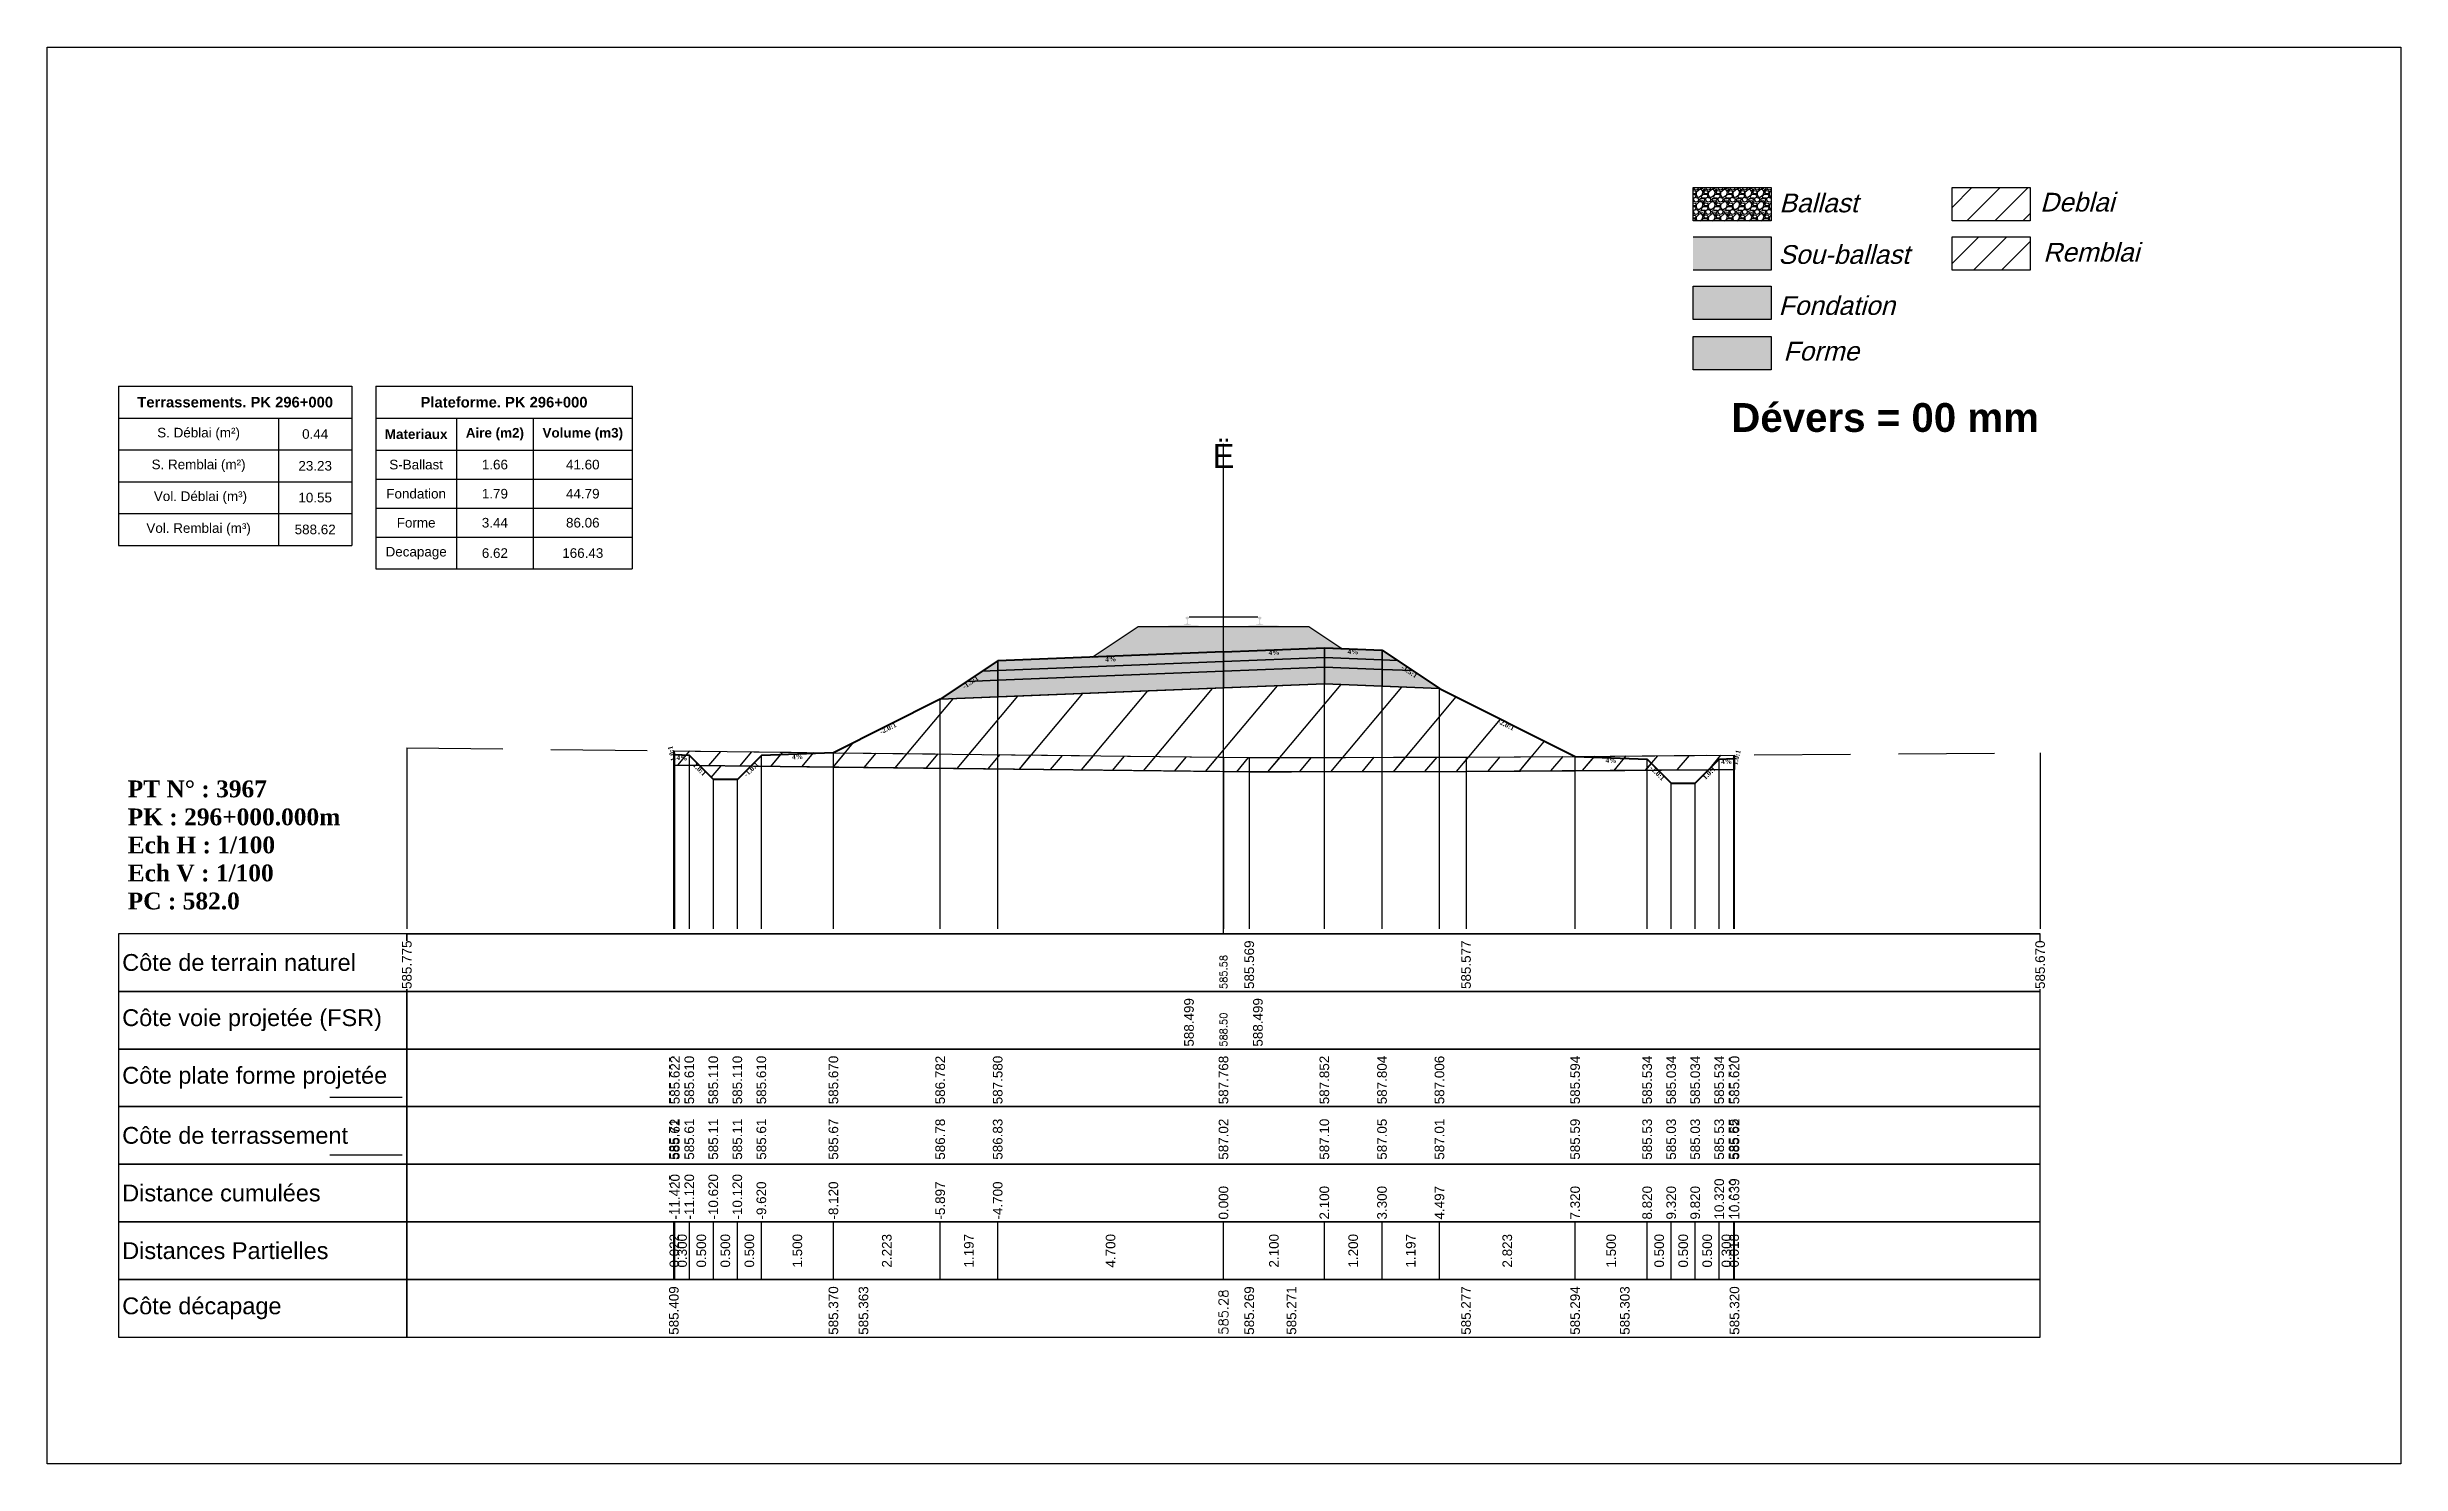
# Model space of a CAD drawing. Header units: millimetres. Extents: x 2762 to 3076, y 916 to 3305.
# Drawn here: x 2950.21 to 2999.21, y 1549.65 to 1579.15 of the extents above; entities that cross this region are included whole.
import ezdxf

# ---------------------------------------------------------------- set-up
doc = ezdxf.new("R2010")
doc.units = ezdxf.units.MM
doc.header["$LTSCALE"] = 2
doc.linetypes.add('CACHE', pattern=[9.525, 6.35, -3.175])
doc.linetypes.add('DASHED', pattern=[0.75, 0.5, -0.25])
for name, color, linetype in [('C-ANNO-TABL', 1, 'Continuous'), ('C-ANNO-TABL-TEXT', 150, 'Continuous'), ('C-ANNO-TABL-TITL', 150, 'Continuous'), ('C-ANNO-TABL-TTBL', 5, 'Continuous'), ('C-ROAD-CORR', 5, 'Continuous'), ('C-ROAD-SCTN', 7, 'Continuous')]:
    doc.layers.add(name, color=color, linetype=linetype)
doc.styles.add('ARIAL', font='arial.ttf')
doc.styles.add('C3D_Etiquette', font='romans.shx')
doc.styles.add('C3D_Profil_Travers', font='romans.shx')
doc.styles.get("Standard").update_dxf_attribs({"font": 'arial.ttf'})

msp = doc.modelspace()

# ---------------------------------------------------------------- texts
at = {"insert": (2985.274, 1571.733), "char_height": 0.6, "attachment_point": 1}
msp.add_mtext_dynamic_manual_height_columns('{\\fArial|b1|i0|c0|p34;Dévers = 00 mm}', width=8.82587, gutter_width=1.25, heights=[0], dxfattribs=at)
at = {"color": 7, "linetype": 'Continuous', "lineweight": -3}
for s, insert, char_height, attachment_point, style in [('{\\fWingdings|b0|i0|c2|p0;Ë}', (2974.705, 1570.384), 0.5, 8, 'C3D_Profil_Travers'), ('{\\fTimes New Roman|b1|i0|c0|p18;PT N° : 3967\\PPK : 296+000.000m\\PEch H : 1/100\\PEch V : 1/100\\PPC : 582.0}', (2951.893, 1561.184), 0.35, 7, 'C3D_Profil_Travers'), ('{\\fArial|b0|i0|c0|p34;Côte de terrain naturel}', (2951.779, 1560.084), 0.35, 4, 'C3D_Etiquette'), ('{\\fArial|b0|i0|c0|p34;Côte plate forme projetée}', (2951.779, 1557.684), 0.35, 4, 'C3D_Etiquette'), ('{\\fArial|b0|i0|c0|p34;Côte de terrassement}', (2951.779, 1556.484), 0.35, 4, 'C3D_Etiquette'), ('{\\fArial|b0|i0|c0|p34;Distance cumulées}', (2951.779, 1555.284), 0.35, 4, 'C3D_Etiquette'), ('{\\fArial|b0|i0|c0|p34;Distances Partielles}', (2951.779, 1554.084), 0.35, 4, 'C3D_Etiquette'), ('{\\fArial|b0|i0|c0|p34;Côte décapage}', (2951.779, 1552.884), 0.35, 4, 'C3D_Etiquette')]:
    msp.add_mtext(s, dxfattribs=dict(at, insert=insert, char_height=char_height, attachment_point=attachment_point, style=style))
at = {"color": 7, "linetype": 'Continuous', "lineweight": -3, "char_height": 0.1, "style": 'C3D_Etiquette'}
for s, insert, width, attachment_point, rotation in [('{\\fTimes New Roman|b1|i0|c0|p18;4%}', (2975.755, 1566.59), 0.37094, 2, 2.2906), ('{\\fTimes New Roman|b1|i0|c0|p18;4%}', (2977.404, 1566.608), 0.42071, 2, 357.7094), ('{\\fTimes New Roman|b1|i0|c0|p18;-1.5:1}', (2969.408, 1565.962), 0.34598, 2, 33.6901), ('{\\fTimes New Roman|b1|i0|c0|p18;4%}', (2972.355, 1566.454), 0.42071, 2, 2.2906), ('{\\fTimes New Roman|b1|i0|c0|p18;-1.5:1}', (2978.601, 1566.186), 0.34598, 2, 326.3099), ('{\\fTimes New Roman|b1|i0|c0|p18;-2.0:1}', (2967.698, 1565.007), 0.34598, 2, 26.5651), ('{\\fTimes New Roman|b1|i0|c0|p18;-2.0:1}', (2980.611, 1565.081), 0.34598, 2, 333.4349), ('{\\fTimes New Roman|b1|i0|c0|p18;1.0:1}', (2963.27, 1564.449), 0.29446, 8, 104.0362), ('{\\fTimes New Roman|b1|i0|c0|p18;4%}', (2963.434, 1564.396), 0.37094, 2, 357.7094), ('{\\fTimes New Roman|b1|i0|c0|p18;1.0:1}', (2963.832, 1564.141), 0.29001, 2, 315), ('{\\fTimes New Roman|b1|i0|c0|p18;-1.0:1}', (2964.837, 1564.141), 0.34598, 2, 45), ('{\\fTimes New Roman|b1|i0|c0|p18;4%}', (2965.835, 1564.42), 0.42071, 2, 2.2906), ('{\\fTimes New Roman|b1|i0|c0|p18;4%}', (2982.775, 1564.344), 0.42071, 2, 357.7094), ('{\\fTimes New Roman|b1|i0|c0|p18;-1.0:1}', (2983.772, 1564.065), 0.34598, 2, 315), ('{\\fTimes New Roman|b1|i0|c0|p18;1.0:1}', (2984.778, 1564.065), 0.29001, 2, 45), ('{\\fTimes New Roman|b1|i0|c0|p18;4%}', (2985.175, 1564.32), 0.37094, 2, 2.2906), ('{\\fTimes New Roman|b1|i0|c0|p18;1.0:1}', (2985.338, 1564.366), 0.29446, 2, 75.9638)]:
    msp.add_mtext(s, dxfattribs=dict(at, insert=insert, width=width, attachment_point=attachment_point, rotation=rotation))
at = {"color": 7, "linetype": 'Continuous', "lineweight": -3, "rotation": 90, "style": 'C3D_Profil_Travers'}
for s, insert, char_height, attachment_point in [('585.58', (2974.705, 1559.534), 0.15, 4), ('588.50', (2974.705, 1558.334), 0.15, 4), ('{\\fArial|b0|i0|c0|p34;585.71}', (2963.263, 1555.979), 0.2, 4), ('{\\fArial|b0|i0|c0|p34;585.62}', (2963.285, 1555.979), 0.2, 4), ('{\\fArial|b0|i0|c0|p34;585.61}', (2963.585, 1555.979), 0.2, 4), ('{\\fArial|b0|i0|c0|p34;585.11}', (2964.085, 1555.979), 0.2, 4), ('{\\fArial|b0|i0|c0|p34;585.11}', (2964.585, 1555.979), 0.2, 4), ('{\\fArial|b0|i0|c0|p34;585.61}', (2965.085, 1555.979), 0.2, 4), ('{\\fArial|b0|i0|c0|p34;585.67}', (2966.585, 1555.979), 0.2, 4), ('{\\fArial|b0|i0|c0|p34;586.78}', (2968.808, 1555.979), 0.2, 4), ('{\\fArial|b0|i0|c0|p34;586.83}', (2970.005, 1555.979), 0.2, 4), ('{\\fArial|b0|i0|c0|p34;587.02}', (2974.705, 1555.979), 0.2, 4), ('{\\fArial|b0|i0|c0|p34;587.10}', (2976.805, 1555.979), 0.2, 4), ('{\\fArial|b0|i0|c0|p34;587.05}', (2978.005, 1555.979), 0.2, 4), ('{\\fArial|b0|i0|c0|p34;587.01}', (2979.201, 1555.979), 0.2, 4), ('{\\fArial|b0|i0|c0|p34;585.59}', (2982.025, 1555.979), 0.2, 4), ('{\\fArial|b0|i0|c0|p34;585.53}', (2983.525, 1555.979), 0.2, 4), ('{\\fArial|b0|i0|c0|p34;585.03}', (2984.025, 1555.979), 0.2, 4), ('{\\fArial|b0|i0|c0|p34;585.03}', (2984.525, 1555.979), 0.2, 4), ('{\\fArial|b0|i0|c0|p34;585.53}', (2985.025, 1555.979), 0.2, 4), ('{\\fArial|b0|i0|c0|p34;585.55}', (2985.325, 1555.979), 0.2, 4), ('{\\fArial|b0|i0|c0|p34;585.62}', (2985.343, 1555.979), 0.2, 4), ('{\\fArial|b0|i0|c0|p34;0.022}', (2963.274, 1554.084), 0.2, 5), ('{\\fArial|b0|i0|c0|p34;0.300}', (2963.435, 1554.084), 0.2, 5), ('{\\fArial|b0|i0|c0|p34;0.500}', (2963.835, 1554.084), 0.2, 5), ('{\\fArial|b0|i0|c0|p34;0.500}', (2964.335, 1554.084), 0.2, 5), ('{\\fArial|b0|i0|c0|p34;0.500}', (2964.835, 1554.084), 0.2, 5), ('{\\fArial|b0|i0|c0|p34;1.500}', (2965.835, 1554.084), 0.2, 5), ('{\\fArial|b0|i0|c0|p34;2.223}', (2967.696, 1554.084), 0.2, 5), ('{\\fArial|b0|i0|c0|p34;1.197}', (2969.406, 1554.084), 0.2, 5), ('{\\fArial|b0|i0|c0|p34;4.700}', (2972.355, 1554.084), 0.2, 5), ('{\\fArial|b0|i0|c0|p34;2.100}', (2975.755, 1554.084), 0.2, 5), ('{\\fArial|b0|i0|c0|p34;1.200}', (2977.405, 1554.084), 0.2, 5), ('{\\fArial|b0|i0|c0|p34;1.197}', (2978.603, 1554.084), 0.2, 5), ('{\\fArial|b0|i0|c0|p34;2.823}', (2980.613, 1554.084), 0.2, 5), ('{\\fArial|b0|i0|c0|p34;1.500}', (2982.775, 1554.084), 0.2, 5), ('{\\fArial|b0|i0|c0|p34;0.500}', (2983.775, 1554.084), 0.2, 5), ('{\\fArial|b0|i0|c0|p34;0.500}', (2984.275, 1554.084), 0.2, 5), ('{\\fArial|b0|i0|c0|p34;0.500}', (2984.775, 1554.084), 0.2, 5), ('{\\fArial|b0|i0|c0|p34;0.300}', (2985.175, 1554.084), 0.2, 5), ('{\\fArial|b0|i0|c0|p34;0.018}', (2985.334, 1554.084), 0.2, 5), ('585.28', (2974.705, 1552.334), 0.2, 4)]:
    msp.add_mtext(s, dxfattribs=dict(at, insert=insert, char_height=char_height, attachment_point=attachment_point))
at = {"color": 7, "linetype": 'Continuous', "lineweight": -3, "insert": (2951.779, 1558.884), "char_height": 0.35, "attachment_point": 4}
msp.add_mtext('{\\fArial|b0|i0|c0|p34;Côte voie projetée (FSR)}', dxfattribs=at)
at = {"layer": 'C-ANNO-TABL-TEXT', "color": 7, "style": 'ARIAL', "oblique": 15}
for s, p in [('Ballast', (2986.274, 1575.705)), ('Deblai', (2991.704, 1575.721)), ('Sou-ballast', (2986.254, 1574.632)), ('Remblai', (2991.768, 1574.679)), ('Fondation', (2986.259, 1573.569)), ('Forme', (2986.359, 1572.619))]:
    msp.add_text(s, height=0.39, dxfattribs=at).set_placement(p)
at = {"layer": 'C-ANNO-TABL-TEXT', "color": 7, "linetype": 'Continuous', "lineweight": -3, "char_height": 0.2, "attachment_point": 5, "style": 'ARIAL'}
for s, insert in [('{\\fArial|b0|i0|c0|p34;\\C7;0.44}', (2955.796, 1571.088)), ('{\\fArial|b0|i0|c0|p34;\\C7;23.23}', (2955.796, 1570.426)), ('{\\fArial|b0|i0|c0|p34;\\C7;S-Ballast}', (2957.898, 1570.451)), ('{\\fArial|b0|i0|c0|p34;\\C7;1.66}', (2959.537, 1570.451)), ('{\\C18;\\c0;41.60}', (2961.367, 1570.451)), ('{\\fArial|b0|i0|c0|p34;\\C7;10.55}', (2955.796, 1569.764)), ('{\\fArial|b0|i0|c0|p34;\\C7;Fondation}', (2957.898, 1569.845)), ('{\\fArial|b0|i0|c0|p34;\\C7;1.79}', (2959.537, 1569.845)), ('{\\C18;\\c0;44.79}', (2961.367, 1569.845)), ('{\\fArial|b0|i0|c0|p34;\\C7;588.62}', (2955.796, 1569.101)), ('{\\fArial|b0|i0|c0|p34;\\C7;Forme}', (2957.898, 1569.241)), ('{\\fArial|b0|i0|c0|p34;\\C7;3.44}', (2959.537, 1569.241)), ('{\\C18;\\c0;86.06}', (2961.367, 1569.241)), ('{\\fArial|b0|i0|c0|p34;\\C7;Decapage}', (2957.898, 1568.609)), ('{\\fArial|b0|i0|c0|p34;\\C7;6.62}', (2959.537, 1568.609)), ('{\\C18;\\c0;166.43}', (2961.367, 1568.609))]:
    msp.add_mtext(s, dxfattribs=dict(at, insert=insert))
at = {"layer": 'C-ANNO-TABL-TITL', "color": 7, "linetype": 'Continuous', "lineweight": -3, "attachment_point": 5, "style": 'ARIAL'}
for s, insert, char_height in [('{\\fArial|b1|i0|c0|p34;\\C7;Terrassements. PK 296+000}', (2954.13, 1571.751), 0.22), ('{\\fArial|b1|i0|c0|p34;\\C18;\\c0;Plateforme. PK 296+000}', (2959.727, 1571.75), 0.22), ('{\\fArial|b0|i0|c0|p34;\\C7;S. Déblai (m²) }', (2953.369, 1571.088), 0.2), ('{\\fArial|b1|i0|c0|p34;\\C7;Materiaux   }', (2957.898, 1571.085), 0.2), ('{\\fArial|b1|i0|c0|p34;\\C7;Aire (m2)}', (2959.537, 1571.085), 0.2), ('{\\fArial|b1|i0|c0|p34;\\C7;Volume (m3)}', (2961.367, 1571.085), 0.2), ('{\\fArial|b0|i0|c0|p34;\\C7;S. Remblai (m²) }', (2953.369, 1570.426), 0.2), ('{\\fArial|b0|i0|c0|p34;\\C7; Vol. Déblai (m³) }', (2953.369, 1569.764), 0.2), ('{\\fArial|b0|i0|c0|p34;\\C7;Vol. Remblai (m³)}', (2953.369, 1569.101), 0.2)]:
    msp.add_mtext(s, dxfattribs=dict(at, insert=insert, char_height=char_height))

# ---------------------------------------------------------------- hatches: boundary and pattern name
h = msp.add_hatch(color=11)
h.dxf.hatch_style = 1
h.paths.add_polyline_path([(2986.106, 1575.191), (2984.48, 1575.191), (2984.48, 1574.499), (2986.106, 1574.499)])
h = msp.add_hatch(color=30)
h.dxf.hatch_style = 1
h.paths.add_polyline_path([(2986.106, 1574.164), (2984.48, 1574.164), (2984.48, 1573.472), (2986.106, 1573.472)])
h = msp.add_hatch(color=83)
h.dxf.hatch_style = 1
h.paths.add_polyline_path([(2986.106, 1573.118), (2984.48, 1573.118), (2984.48, 1572.426), (2986.106, 1572.426)])
at = {"linetype": 'Continuous', "lineweight": -3}
h = msp.add_hatch(dxfattribs=at)
h.set_pattern_fill('GRAVEL', color=252, scale=0.009, style=0)
h.set_pattern_definition([(228.0128, (2972.136781, 1566.671115), (-1.8288, -2.0574), [0.030755, -3.0447435]), (184.96974, (2972.116207, 1566.648255), (2.743199999, 0.228600013), [0.0527764, -5.2248644]), (132.51045, (2972.063629, 1566.643683), (2.286, -2.5146), [0.0372133, -3.684125]), (267.2737, (2971.974475, 1566.586533), (0.2286, 4.572), [0.0480604, -4.7579794]), (292.83365, (2971.972189, 1566.538527), (-1.143, 2.7432), [0.047127, -4.6655827]), (357.2737, (2971.990477, 1566.495093), (-4.572, 0.2286), [0.0480604, -4.7579794]), (37.69424, (2972.038483, 1566.4928066), (-2.9718, -2.286), [0.0635574, -6.2921804]), (72.25533, (2972.088775, 1566.531669), (1.6002, 5.0292), [0.0600048, -5.940473]), (121.42957, (2972.107063, 1566.588819), (-1.8288, 2.9718), [0.048223, -4.774099]), (175.23636, (2972.081917, 1566.629967), (2.5146, -0.2286), [0.055054, -2.697654]), (222.39744, (2972.027053, 1566.6345386), (-2.7432, -2.5146), [0.071197, -7.0485095]), (138.81407, (2972.20079, 1566.584247), (-1.6002, 1.3716), [0.0243004, -2.405751]), (171.46923, (2972.182501, 1566.600249), (2.9718, -0.4572), [0.0462314, -4.5769175]), (225, (2972.13678, 1566.6071), (-3e-17, -0.2286), [0.032329, -0.29096]), (203.1986, (2972.12078, 1566.63454), (1.143, 0.4572), [0.01741, -1.723556]), (291.8014, (2972.104777, 1566.62768), (-0.2286, 0.6858), [0.024621, -1.206428]), (30.9638, (2972.11392, 1566.60482), (0.6858, 0.4572), [0.039989, -1.292967]), (161.565, (2972.14821, 1566.625395), (0.4572, -0.2286), [0.028916, -0.693981]), (16.38954, (2971.972189, 1566.62768), (2.286, 0.6858), [0.040508, -4.0102944]), (70.34618, (2972.011051, 1566.63911), (-0.9144, -2.5146), [0.033984, -3.3643994]), (293.1986, (2972.14821, 1566.671115), (-0.4572, 1.143), [0.034819, -1.7061465]), (343.61046, (2972.161927, 1566.63911), (-2.286, 0.6858), [0.040508, -4.0102944]), (339.44395, (2971.97219, 1566.485949), (-1.143, 0.4572), [0.039063, -1.914096]), (294.77514, (2972.008765, 1566.472233), (-1.143, 2.5146), [0.0327305, -3.2403234]), (66.8014, (2972.150497, 1566.442515), (0.4572, 1.143), [0.034819, -1.7061465]), (17.35402, (2972.164213, 1566.474519), (-2.9718, -0.9144), [0.0383204, -3.793714]), (69.44395, (2972.038483, 1566.442515), (-0.4572, -1.143), [0.0195316, -1.933628]), (101.3099, (2972.13678, 1566.442515), (-0.2286, 0.9144), [0.011656, -1.1539795]), (165.9638, (2972.134495, 1566.453945), (0.6858, -0.2286), [0.047127, -0.895415]), (186.009, (2972.088775, 1566.465375), (2.286, 0.2286), [0.043674, -4.323723]), (303.69, (2972.11392, 1566.584247), (-0.2286, 0.4572), [0.032969, -0.79126]), (353.15723, (2972.132209, 1566.556815), (3.8862, -0.4572), [0.05756, -5.698441]), (60.9454, (2972.18936, 1566.549957), (-0.9144, -1.6002), [0.023536, -2.330045]), (90, (2972.2008, 1566.57053), (-0.2286, 0.2286), [0.013716, -0.214884]), (120.25644, (2972.084203, 1566.472233), (0.9144, -1.6002), [0.031758, -3.1440547]), (48.0128, (2972.068201, 1566.499665), (1.8288, 2.0574), [0.06151, -3.0139886]), (0, (2972.10935, 1566.54538), (0.2286, 0.2286), [0.059436, -0.169164]), (325.30485, (2972.168785, 1566.545385), (2.286, -1.6002), [0.036145, -3.5783385]), (254.0546, (2972.198503, 1566.52481), (-0.2286, -0.9144), [0.033285, -1.6309485]), (207.64598, (2972.189359, 1566.492807), (-4.3434, -2.286), [0.054193, -5.365122]), (175.42608, (2972.141353, 1566.467661), (-2.9718, 0.2286), [0.0573327, -5.675926])])
h.paths.add_polyline_path([(2971.972, 1566.443), (2972.93, 1567.081), (2976.48, 1567.081), (2977.169, 1566.621), (2976.805, 1566.636)])
msp.add_hatch(color=254, dxfattribs=at).paths.add_polyline_path([(2973.487, 1566.899), (2973.487, 1567.084), (2973.602, 1567.105), (2973.95, 1567.105), (2973.95, 1567.111), (2973.876, 1567.111), (2973.876, 1567.121), (2973.877, 1567.122), (2973.879, 1567.122), (2973.88, 1567.123), (2973.9, 1567.124), (2973.903, 1567.125), (2973.906, 1567.126), (2973.934, 1567.136), (2973.937, 1567.138), (2973.938, 1567.139), (2973.939, 1567.14), (2973.94, 1567.145), (2973.941, 1567.152), (2973.942, 1567.161), (2973.943, 1567.171), (2973.943, 1567.195), (2973.942, 1567.211), (2973.942, 1567.217), (2973.941, 1567.223), (2973.94, 1567.228), (2973.94, 1567.23), (2973.939, 1567.233), (2973.938, 1567.235), (2973.937, 1567.236), (2973.936, 1567.238), (2973.935, 1567.238), (2973.919, 1567.244), (2973.917, 1567.245), (2973.916, 1567.246), (2973.915, 1567.248), (2973.915, 1567.25), (2973.915, 1567.269), (2973.916, 1567.273), (2973.917, 1567.275), (2973.919, 1567.277), (2973.921, 1567.279), (2973.924, 1567.28), (2973.925, 1567.281), (2973.929, 1567.282), (2973.933, 1567.282), (2973.936, 1567.282), (2973.94, 1567.283), (2973.945, 1567.283), (2973.948, 1567.283), (2973.951, 1567.283), (2973.955, 1567.283), (2973.958, 1567.283), (2973.962, 1567.283), (2973.967, 1567.282), (2973.97, 1567.282), (2973.974, 1567.282), (2973.978, 1567.281), (2973.979, 1567.28), (2973.981, 1567.279), (2973.984, 1567.277), (2973.986, 1567.275), (2973.987, 1567.273), (2973.987, 1567.269), (2973.987, 1567.25), (2973.987, 1567.248), (2973.987, 1567.246), (2973.986, 1567.245), (2973.984, 1567.244), (2973.968, 1567.238), (2973.967, 1567.238), (2973.965, 1567.236), (2973.964, 1567.235), (2973.964, 1567.233), (2973.963, 1567.23), (2973.962, 1567.228), (2973.962, 1567.223), (2973.961, 1567.217), (2973.96, 1567.211), (2973.96, 1567.195), (2973.96, 1567.171), (2973.961, 1567.161), (2973.962, 1567.152), (2973.963, 1567.145), (2973.964, 1567.14), (2973.965, 1567.139), (2973.966, 1567.138), (2973.968, 1567.136), (2973.997, 1567.126), (2974, 1567.125), (2974.003, 1567.124), (2974.023, 1567.123), (2974.024, 1567.122), (2974.025, 1567.122), (2974.026, 1567.121), (2974.026, 1567.111), (2973.952, 1567.111), (2973.952, 1567.105), (2974.156, 1567.105), (2974.288, 1567.074), (2975.122, 1567.074), (2975.253, 1567.105), (2975.457, 1567.105), (2975.457, 1567.111), (2975.383, 1567.111), (2975.383, 1567.121), (2975.384, 1567.122), (2975.386, 1567.122), (2975.387, 1567.123), (2975.407, 1567.124), (2975.41, 1567.125), (2975.413, 1567.126), (2975.441, 1567.136), (2975.444, 1567.138), (2975.445, 1567.139), (2975.446, 1567.14), (2975.447, 1567.145), (2975.448, 1567.152), (2975.449, 1567.161), (2975.45, 1567.171), (2975.45, 1567.195), (2975.449, 1567.211), (2975.449, 1567.217), (2975.448, 1567.223), (2975.447, 1567.228), (2975.447, 1567.23), (2975.446, 1567.233), (2975.445, 1567.235), (2975.444, 1567.236), (2975.443, 1567.238), (2975.442, 1567.238), (2975.426, 1567.244), (2975.424, 1567.245), (2975.423, 1567.246), (2975.422, 1567.248), (2975.422, 1567.25), (2975.422, 1567.269), (2975.423, 1567.273), (2975.424, 1567.275), (2975.426, 1567.277), (2975.428, 1567.279), (2975.431, 1567.28), (2975.432, 1567.281), (2975.436, 1567.282), (2975.44, 1567.282), (2975.443, 1567.282), (2975.447, 1567.283), (2975.452, 1567.283), (2975.455, 1567.283), (2975.458, 1567.283), (2975.462, 1567.283), (2975.465, 1567.283), (2975.469, 1567.283), (2975.474, 1567.282), (2975.477, 1567.282), (2975.481, 1567.282), (2975.485, 1567.281), (2975.486, 1567.28), (2975.488, 1567.279), (2975.491, 1567.277), (2975.493, 1567.275), (2975.494, 1567.273), (2975.494, 1567.269), (2975.494, 1567.25), (2975.494, 1567.248), (2975.494, 1567.246), (2975.493, 1567.245), (2975.491, 1567.244), (2975.475, 1567.238), (2975.474, 1567.238), (2975.472, 1567.236), (2975.471, 1567.235), (2975.471, 1567.233), (2975.47, 1567.23), (2975.469, 1567.228), (2975.469, 1567.223), (2975.468, 1567.217), (2975.467, 1567.211), (2975.467, 1567.195), (2975.467, 1567.171), (2975.468, 1567.161), (2975.469, 1567.152), (2975.47, 1567.145), (2975.471, 1567.14), (2975.472, 1567.139), (2975.473, 1567.138), (2975.475, 1567.136), (2975.504, 1567.126), (2975.507, 1567.125), (2975.51, 1567.124), (2975.53, 1567.123), (2975.531, 1567.122), (2975.532, 1567.122), (2975.533, 1567.121), (2975.533, 1567.111), (2975.459, 1567.111), (2975.459, 1567.105), (2975.807, 1567.105), (2975.922, 1567.084), (2975.922, 1566.899)])
h = msp.add_hatch(color=11, dxfattribs=at)
h.paths.add_polyline_path([(2978.005, 1566.388), (2978.005, 1566.588), (2978.324, 1566.375)])
h.paths.add_polyline_path([(2976.805, 1566.436), (2976.805, 1566.636), (2978.005, 1566.588), (2978.005, 1566.388)])
h.paths.add_polyline_path([(2974.705, 1566.352), (2974.705, 1566.552), (2976.805, 1566.636), (2976.805, 1566.436)])
h.paths.add_polyline_path([(2970.005, 1566.164), (2970.005, 1566.364), (2974.705, 1566.552), (2974.705, 1566.352)])
h.paths.add_polyline_path([(2969.685, 1566.151), (2970.005, 1566.364), (2970.005, 1566.164)])
h = msp.add_hatch(color=83, dxfattribs=at)
h.paths.add_polyline_path([(2978.005, 1565.838), (2978.005, 1566.188), (2978.643, 1566.162), (2979.201, 1565.79)])
h.paths.add_polyline_path([(2976.805, 1565.886), (2976.805, 1566.236), (2978.005, 1566.188), (2978.005, 1565.838)])
h.paths.add_polyline_path([(2974.705, 1565.802), (2974.705, 1566.152), (2976.805, 1566.236), (2976.805, 1565.886)])
h.paths.add_polyline_path([(2970.005, 1565.614), (2970.005, 1565.964), (2974.705, 1566.152), (2974.705, 1565.802)])
h.paths.add_polyline_path([(2968.808, 1565.566), (2969.366, 1565.938), (2970.005, 1565.964), (2970.005, 1565.614)])
h = msp.add_hatch(color=30, dxfattribs=at)
h.paths.add_polyline_path([(2978.005, 1566.188), (2978.005, 1566.388), (2978.324, 1566.375), (2978.643, 1566.162)])
h.paths.add_polyline_path([(2976.805, 1566.236), (2976.805, 1566.436), (2978.005, 1566.388), (2978.005, 1566.188)])
h.paths.add_polyline_path([(2974.705, 1566.152), (2974.705, 1566.352), (2976.805, 1566.436), (2976.805, 1566.236)])
h.paths.add_polyline_path([(2970.005, 1565.964), (2970.005, 1566.164), (2974.705, 1566.352), (2974.705, 1566.152)])
h.paths.add_polyline_path([(2969.366, 1565.938), (2969.685, 1566.151), (2970.005, 1566.164), (2970.005, 1565.964)])
h = msp.add_hatch(dxfattribs=at)
h.set_pattern_fill('_U', color=3, angle=50, style=0, pattern_type=0)
h.set_pattern_definition([(50, (2984.8065, 1564.1), (-0.766044, 0.642788), [])])
h.paths.add_polyline_path([(2984.806, 1564.1), (2985.025, 1564.318), (2985.325, 1564.33), (2985.343, 1564.404), (2985.343, 1564.104)])
h.paths.add_polyline_path([(2964.865, 1564.174), (2965.085, 1564.394), (2966.585, 1564.454), (2968.808, 1565.566), (2976.805, 1565.886), (2979.201, 1565.79), (2982.025, 1564.378), (2983.525, 1564.318), (2983.751, 1564.092), (2979.754, 1564.061), (2975.242, 1564.053)])
h.paths.add_polyline_path([(2963.263, 1564.193), (2963.263, 1564.493), (2963.285, 1564.406), (2963.585, 1564.394), (2963.792, 1564.187)])
h = msp.add_hatch(dxfattribs=at)
h.set_pattern_fill('_U', color=150, scale=0.5, angle=50, style=0, pattern_type=0)
h.set_pattern_definition([(50, (2984.80646, 1564.10004), (-0.383022, 0.321394), [])])
h.paths.add_polyline_path([(2984.806, 1564.1), (2985.025, 1564.318), (2985.325, 1564.33), (2985.343, 1564.404), (2985.343, 1564.104)])
h.paths.add_polyline_path([(2982.025, 1564.378), (2985.343, 1564.404), (2985.325, 1564.33), (2985.025, 1564.318), (2984.806, 1564.1), (2983.751, 1564.092), (2983.525, 1564.318)])
h.paths.add_polyline_path([(2964.865, 1564.174), (2965.085, 1564.394), (2966.585, 1564.454), (2975.242, 1564.353), (2979.754, 1564.361), (2982.025, 1564.378), (2983.525, 1564.318), (2983.751, 1564.092), (2979.754, 1564.061), (2975.242, 1564.053)])
h.paths.add_polyline_path([(2963.263, 1564.493), (2966.585, 1564.454), (2965.085, 1564.394), (2964.865, 1564.174), (2963.792, 1564.187), (2963.585, 1564.394), (2963.285, 1564.406)])
h.paths.add_polyline_path([(2963.263, 1564.193), (2963.263, 1564.493), (2963.285, 1564.406), (2963.585, 1564.394), (2963.792, 1564.187)])
h = msp.add_hatch(dxfattribs=at)
h.set_pattern_fill('_U', color=1, angle=50, style=0, pattern_type=0)
h.set_pattern_definition([(50, (2983.7512, 1564.0918), (-0.766044, 0.64279), [])])
h.paths.add_polyline_path([(2983.751, 1564.092), (2984.806, 1564.1), (2984.525, 1563.818), (2984.025, 1563.818)])
h.paths.add_polyline_path([(2963.792, 1564.187), (2964.865, 1564.174), (2964.585, 1563.894), (2964.085, 1563.894)])

# ---------------------------------------------------------------- linework, layer by layer
for p, q in [((2984.48, 1576.219), (2986.106, 1576.219)), ((2984.48, 1576.219), (2986.106, 1576.219)), ((2984.48, 1575.527), (2984.48, 1576.219)), ((2986.106, 1576.219), (2986.106, 1575.527)), ((2986.106, 1576.219), (2986.106, 1575.527)), ((2989.873, 1576.219), (2991.499, 1576.219)), ((2989.873, 1575.527), (2989.873, 1576.219)), ((2991.499, 1576.219), (2991.499, 1575.527)), ((2986.106, 1575.527), (2984.48, 1575.527)), ((2986.106, 1575.527), (2984.48, 1575.527)), ((2991.499, 1575.527), (2989.873, 1575.527)), ((2984.48, 1575.191), (2986.106, 1575.191)), ((2986.106, 1575.191), (2986.106, 1574.499)), ((2989.873, 1575.191), (2991.499, 1575.191)), ((2989.873, 1574.499), (2989.873, 1575.191)), ((2991.499, 1575.191), (2991.499, 1574.499)), ((2986.106, 1574.499), (2984.48, 1574.499)), ((2991.499, 1574.499), (2989.873, 1574.499)), ((2984.48, 1574.164), (2986.106, 1574.164)), ((2984.48, 1573.472), (2984.48, 1574.164)), ((2986.106, 1574.164), (2986.106, 1573.472)), ((2986.106, 1573.472), (2984.48, 1573.472)), ((2984.48, 1573.118), (2986.106, 1573.118)), ((2984.48, 1572.426), (2984.48, 1573.118)), ((2986.106, 1573.118), (2986.106, 1572.426)), ((2986.106, 1572.426), (2984.48, 1572.426))]:
    msp.add_line(p, q)
at = {"linetype": 'Continuous'}
for p, q in [((2984.483, 1576.172), (2984.48, 1576.173)), ((2984.48, 1576.17), (2984.483, 1576.172)), ((2984.52, 1576.144), (2984.48, 1576.15)), ((2984.48, 1576.104), (2984.53, 1576.098)), ((2984.48, 1576.083), (2984.506, 1576.083)), ((2984.532, 1576.019), (2984.48, 1575.992)), ((2984.483, 1575.918), (2984.48, 1575.919)), ((2984.48, 1575.916), (2984.483, 1575.918)), ((2984.52, 1575.89), (2984.48, 1575.896)), ((2984.48, 1575.85), (2984.53, 1575.844)), ((2984.484, 1575.969), (2984.499, 1575.934)), ((2984.485, 1575.969), (2984.501, 1576.005)), ((2984.486, 1576.219), (2984.499, 1576.188)), ((2984.498, 1576.188), (2984.541, 1576.175)), ((2984.498, 1575.934), (2984.541, 1575.921)), ((2984.501, 1576.005), (2984.542, 1576.018)), ((2984.505, 1576.086), (2984.539, 1576.063)), ((2984.543, 1576.128), (2984.522, 1576.145)), ((2984.543, 1575.874), (2984.522, 1575.891)), ((2984.529, 1576.088), (2984.542, 1576.111)), ((2984.539, 1576.061), (2984.529, 1576.025)), ((2984.529, 1575.834), (2984.542, 1575.857)), ((2984.541, 1576.175), (2984.585, 1576.188)), ((2984.541, 1576.016), (2984.582, 1576.001)), ((2984.541, 1575.921), (2984.585, 1575.934)), ((2984.544, 1576.129), (2984.542, 1576.076)), ((2984.542, 1576.111), (2984.542, 1576.127)), ((2984.542, 1576.076), (2984.562, 1576.028)), ((2984.544, 1575.875), (2984.542, 1575.822)), ((2984.542, 1575.857), (2984.542, 1575.873)), ((2984.609, 1576.175), (2984.55, 1576.122)), ((2984.609, 1575.921), (2984.55, 1575.868)), ((2984.562, 1576.025), (2984.615, 1576.022)), ((2984.581, 1576.003), (2984.596, 1575.97)), ((2984.585, 1576.187), (2984.596, 1576.219)), ((2984.585, 1575.933), (2984.598, 1575.969)), ((2984.662, 1576.175), (2984.601, 1576.18)), ((2984.662, 1575.921), (2984.601, 1575.926)), ((2984.642, 1575.939), (2984.614, 1575.969)), ((2984.615, 1576.025), (2984.671, 1576.068)), ((2984.615, 1575.969), (2984.623, 1575.989)), ((2984.642, 1576.193), (2984.618, 1576.219)), ((2984.671, 1575.989), (2984.623, 1575.984)), ((2984.685, 1576.199), (2984.627, 1576.194)), ((2984.685, 1575.945), (2984.627, 1575.94)), ((2984.649, 1576.033), (2984.694, 1576.083)), ((2984.668, 1576.003), (2984.65, 1576.034)), ((2984.689, 1576.131), (2984.661, 1576.176)), ((2984.689, 1575.877), (2984.661, 1575.922)), ((2984.73, 1575.999), (2984.666, 1576.004)), ((2984.671, 1576.068), (2984.691, 1576.132)), ((2984.722, 1575.982), (2984.671, 1575.994)), ((2984.671, 1575.814), (2984.691, 1575.878)), ((2984.688, 1576.175), (2984.698, 1576.15)), ((2984.688, 1575.921), (2984.698, 1575.896)), ((2984.707, 1576.183), (2984.689, 1576.176)), ((2984.707, 1575.929), (2984.689, 1575.922)), ((2984.694, 1576.083), (2984.76, 1576.083)), ((2984.699, 1576.149), (2984.737, 1576.172)), ((2984.724, 1576.152), (2984.699, 1576.127)), ((2984.699, 1576.127), (2984.719, 1576.096)), ((2984.699, 1575.895), (2984.737, 1575.918)), ((2984.724, 1575.898), (2984.699, 1575.873)), ((2984.699, 1575.873), (2984.719, 1575.842)), ((2984.719, 1576.219), (2984.701, 1576.198)), ((2984.719, 1576.219), (2984.701, 1576.198)), ((2984.724, 1575.97), (2984.701, 1575.944)), ((2984.737, 1576.172), (2984.706, 1576.182)), ((2984.737, 1575.918), (2984.706, 1575.928)), ((2984.72, 1576.106), (2984.784, 1576.098)), ((2984.72, 1575.852), (2984.784, 1575.844)), ((2984.724, 1575.969), (2984.722, 1575.982)), ((2984.774, 1576.144), (2984.724, 1576.151)), ((2984.774, 1576.144), (2984.724, 1576.151)), ((2984.774, 1575.89), (2984.724, 1575.897)), ((2984.786, 1576.019), (2984.733, 1575.991)), ((2984.738, 1575.969), (2984.753, 1575.934)), ((2984.739, 1575.969), (2984.755, 1576.005)), ((2984.74, 1576.219), (2984.753, 1576.188)), ((2984.74, 1576.219), (2984.753, 1576.188)), ((2984.752, 1576.188), (2984.795, 1576.175)), ((2984.752, 1576.188), (2984.795, 1576.175)), ((2984.752, 1575.934), (2984.795, 1575.921)), ((2984.755, 1576.005), (2984.796, 1576.018)), ((2984.759, 1576.086), (2984.793, 1576.063)), ((2984.797, 1576.128), (2984.776, 1576.145)), ((2984.797, 1576.128), (2984.776, 1576.145)), ((2984.797, 1575.874), (2984.776, 1575.891)), ((2984.783, 1576.088), (2984.796, 1576.111)), ((2984.793, 1576.061), (2984.783, 1576.025)), ((2984.783, 1575.834), (2984.796, 1575.857)), ((2984.795, 1576.175), (2984.839, 1576.188)), ((2984.795, 1576.175), (2984.839, 1576.188)), ((2984.795, 1576.016), (2984.836, 1576.001)), ((2984.795, 1575.921), (2984.839, 1575.934)), ((2984.798, 1576.129), (2984.796, 1576.076)), ((2984.798, 1576.129), (2984.796, 1576.076)), ((2984.796, 1576.111), (2984.796, 1576.127)), ((2984.796, 1576.111), (2984.796, 1576.127)), ((2984.796, 1576.076), (2984.816, 1576.028)), ((2984.798, 1575.875), (2984.796, 1575.822)), ((2984.796, 1575.857), (2984.796, 1575.873)), ((2984.863, 1576.175), (2984.804, 1576.122)), ((2984.863, 1576.175), (2984.804, 1576.122)), ((2984.863, 1575.921), (2984.804, 1575.868)), ((2984.816, 1576.025), (2984.869, 1576.022)), ((2984.835, 1576.003), (2984.85, 1575.97)), ((2984.839, 1576.187), (2984.85, 1576.219)), ((2984.839, 1576.187), (2984.85, 1576.219)), ((2984.839, 1575.933), (2984.852, 1575.969)), ((2984.916, 1576.175), (2984.855, 1576.18)), ((2984.916, 1576.175), (2984.855, 1576.18)), ((2984.916, 1575.921), (2984.855, 1575.926)), ((2984.896, 1575.939), (2984.868, 1575.969)), ((2984.869, 1576.025), (2984.925, 1576.068)), ((2984.869, 1576.025), (2984.925, 1576.068)), ((2984.869, 1575.969), (2984.877, 1575.989)), ((2984.896, 1576.193), (2984.872, 1576.219)), ((2984.896, 1576.193), (2984.872, 1576.219)), ((2984.925, 1575.989), (2984.877, 1575.984)), ((2984.939, 1576.199), (2984.881, 1576.194)), ((2984.939, 1576.199), (2984.881, 1576.194)), ((2984.939, 1575.945), (2984.881, 1575.94)), ((2984.903, 1576.033), (2984.948, 1576.083)), ((2984.903, 1576.033), (2984.948, 1576.083)), ((2984.922, 1576.003), (2984.904, 1576.034)), ((2984.922, 1576.003), (2984.904, 1576.034)), ((2984.943, 1576.131), (2984.915, 1576.176)), ((2984.943, 1576.131), (2984.915, 1576.176)), ((2984.943, 1575.877), (2984.915, 1575.922)), ((2984.984, 1575.999), (2984.92, 1576.004)), ((2984.984, 1575.999), (2984.92, 1576.004)), ((2984.925, 1576.068), (2984.945, 1576.132)), ((2984.925, 1576.068), (2984.945, 1576.132)), ((2984.976, 1575.982), (2984.925, 1575.994)), ((2984.976, 1575.982), (2984.925, 1575.994)), ((2984.925, 1575.814), (2984.945, 1575.878)), ((2984.942, 1576.175), (2984.952, 1576.15)), ((2984.942, 1576.175), (2984.952, 1576.15)), ((2984.942, 1575.921), (2984.952, 1575.896)), ((2984.961, 1576.183), (2984.943, 1576.176)), ((2984.961, 1576.183), (2984.943, 1576.176)), ((2984.961, 1575.929), (2984.943, 1575.922)), ((2984.948, 1576.083), (2985.014, 1576.083)), ((2984.948, 1576.083), (2985.014, 1576.083)), ((2984.953, 1576.149), (2984.991, 1576.172)), ((2984.953, 1576.149), (2984.991, 1576.172)), ((2984.978, 1576.152), (2984.953, 1576.127)), ((2984.978, 1576.152), (2984.953, 1576.127)), ((2984.953, 1576.127), (2984.973, 1576.096)), ((2984.953, 1576.127), (2984.973, 1576.096)), ((2984.953, 1575.895), (2984.991, 1575.918)), ((2984.978, 1575.898), (2984.953, 1575.873)), ((2984.953, 1575.873), (2984.973, 1575.842)), ((2984.973, 1576.219), (2984.955, 1576.198)), ((2984.973, 1576.219), (2984.955, 1576.198)), ((2984.978, 1575.97), (2984.955, 1575.944)), ((2984.978, 1575.97), (2984.955, 1575.944)), ((2984.991, 1576.172), (2984.96, 1576.182)), ((2984.991, 1576.172), (2984.96, 1576.182)), ((2984.991, 1575.918), (2984.96, 1575.928)), ((2984.974, 1576.106), (2985.038, 1576.098)), ((2984.974, 1576.106), (2985.038, 1576.098)), ((2984.974, 1575.852), (2985.038, 1575.844)), ((2984.978, 1575.969), (2984.976, 1575.982)), ((2984.978, 1575.969), (2984.976, 1575.982)), ((2985.028, 1576.144), (2984.978, 1576.151)), ((2985.028, 1576.144), (2984.978, 1576.151)), ((2985.028, 1575.89), (2984.978, 1575.897)), ((2985.04, 1576.019), (2984.987, 1575.991)), ((2985.04, 1576.019), (2984.987, 1575.991)), ((2984.992, 1575.969), (2985.007, 1575.934)), ((2984.992, 1575.969), (2985.007, 1575.934)), ((2984.993, 1575.969), (2985.009, 1576.005)), ((2984.993, 1575.969), (2985.009, 1576.005)), ((2984.994, 1576.219), (2985.007, 1576.188)), ((2984.994, 1576.219), (2985.007, 1576.188)), ((2985.006, 1576.188), (2985.049, 1576.175)), ((2985.006, 1576.188), (2985.049, 1576.175)), ((2985.006, 1575.934), (2985.049, 1575.921)), ((2985.006, 1575.934), (2985.049, 1575.921)), ((2985.009, 1576.005), (2985.05, 1576.018)), ((2985.009, 1576.005), (2985.05, 1576.018)), ((2985.013, 1576.086), (2985.047, 1576.063)), ((2985.013, 1576.086), (2985.047, 1576.063)), ((2985.051, 1576.128), (2985.03, 1576.145)), ((2985.051, 1576.128), (2985.03, 1576.145)), ((2985.051, 1575.874), (2985.03, 1575.891)), ((2985.037, 1576.088), (2985.05, 1576.111)), ((2985.037, 1576.088), (2985.05, 1576.111)), ((2985.047, 1576.061), (2985.037, 1576.025)), ((2985.047, 1576.061), (2985.037, 1576.025)), ((2985.037, 1575.834), (2985.05, 1575.857)), ((2985.049, 1576.175), (2985.093, 1576.188)), ((2985.049, 1576.175), (2985.093, 1576.188)), ((2985.049, 1576.016), (2985.09, 1576.001)), ((2985.049, 1576.016), (2985.09, 1576.001)), ((2985.049, 1575.921), (2985.093, 1575.934)), ((2985.049, 1575.921), (2985.093, 1575.934)), ((2985.052, 1576.129), (2985.05, 1576.076)), ((2985.052, 1576.129), (2985.05, 1576.076)), ((2985.05, 1576.111), (2985.05, 1576.127)), ((2985.05, 1576.111), (2985.05, 1576.127)), ((2985.05, 1576.076), (2985.07, 1576.028)), ((2985.05, 1576.076), (2985.07, 1576.028)), ((2985.052, 1575.875), (2985.05, 1575.822)), ((2985.05, 1575.857), (2985.05, 1575.873)), ((2985.117, 1576.175), (2985.058, 1576.122)), ((2985.117, 1576.175), (2985.058, 1576.122)), ((2985.117, 1575.921), (2985.058, 1575.868)), ((2985.117, 1575.921), (2985.058, 1575.868)), ((2985.07, 1576.025), (2985.123, 1576.022)), ((2985.07, 1576.025), (2985.123, 1576.022)), ((2985.089, 1576.003), (2985.104, 1575.97)), ((2985.089, 1576.003), (2985.104, 1575.97)), ((2985.093, 1576.187), (2985.104, 1576.219)), ((2985.093, 1576.187), (2985.104, 1576.219)), ((2985.093, 1575.933), (2985.106, 1575.969)), ((2985.093, 1575.933), (2985.106, 1575.969)), ((2985.17, 1576.175), (2985.109, 1576.18)), ((2985.17, 1576.175), (2985.109, 1576.18)), ((2985.17, 1575.921), (2985.109, 1575.926)), ((2985.17, 1575.921), (2985.109, 1575.926)), ((2985.15, 1575.939), (2985.122, 1575.969)), ((2985.15, 1575.939), (2985.122, 1575.969)), ((2985.123, 1576.025), (2985.179, 1576.068)), ((2985.123, 1576.025), (2985.179, 1576.068)), ((2985.123, 1575.969), (2985.131, 1575.989)), ((2985.123, 1575.969), (2985.131, 1575.989)), ((2985.15, 1576.193), (2985.126, 1576.219)), ((2985.15, 1576.193), (2985.126, 1576.219)), ((2985.179, 1575.989), (2985.131, 1575.984)), ((2985.179, 1575.989), (2985.131, 1575.984)), ((2985.193, 1576.199), (2985.135, 1576.194)), ((2985.193, 1576.199), (2985.135, 1576.194)), ((2985.193, 1575.945), (2985.135, 1575.94)), ((2985.193, 1575.945), (2985.135, 1575.94)), ((2985.157, 1576.033), (2985.202, 1576.083)), ((2985.157, 1576.033), (2985.202, 1576.083)), ((2985.176, 1576.003), (2985.158, 1576.034)), ((2985.176, 1576.003), (2985.158, 1576.034)), ((2985.197, 1576.131), (2985.169, 1576.176)), ((2985.197, 1576.131), (2985.169, 1576.176)), ((2985.197, 1575.877), (2985.169, 1575.922)), ((2985.197, 1575.877), (2985.169, 1575.922)), ((2985.238, 1575.999), (2985.174, 1576.004)), ((2985.238, 1575.999), (2985.174, 1576.004)), ((2985.179, 1576.068), (2985.199, 1576.132)), ((2985.179, 1576.068), (2985.199, 1576.132)), ((2985.23, 1575.982), (2985.179, 1575.994)), ((2985.23, 1575.982), (2985.179, 1575.994)), ((2985.179, 1575.814), (2985.199, 1575.878)), ((2985.179, 1575.814), (2985.199, 1575.878)), ((2985.196, 1576.175), (2985.206, 1576.15)), ((2985.196, 1576.175), (2985.206, 1576.15)), ((2985.196, 1575.921), (2985.206, 1575.896)), ((2985.196, 1575.921), (2985.206, 1575.896)), ((2985.215, 1576.183), (2985.197, 1576.176)), ((2985.215, 1576.183), (2985.197, 1576.176)), ((2985.215, 1575.929), (2985.197, 1575.922)), ((2985.215, 1575.929), (2985.197, 1575.922)), ((2985.202, 1576.083), (2985.268, 1576.083)), ((2985.202, 1576.083), (2985.268, 1576.083)), ((2985.207, 1576.149), (2985.245, 1576.172)), ((2985.207, 1576.149), (2985.245, 1576.172)), ((2985.232, 1576.152), (2985.207, 1576.127)), ((2985.232, 1576.152), (2985.207, 1576.127)), ((2985.207, 1576.127), (2985.227, 1576.096)), ((2985.207, 1576.127), (2985.227, 1576.096)), ((2985.207, 1575.895), (2985.245, 1575.918)), ((2985.207, 1575.895), (2985.245, 1575.918)), ((2985.232, 1575.898), (2985.207, 1575.873)), ((2985.232, 1575.898), (2985.207, 1575.873)), ((2985.207, 1575.873), (2985.227, 1575.842)), ((2985.207, 1575.873), (2985.227, 1575.842)), ((2985.227, 1576.219), (2985.209, 1576.198)), ((2985.227, 1576.219), (2985.209, 1576.198)), ((2985.232, 1575.97), (2985.209, 1575.944)), ((2985.232, 1575.97), (2985.209, 1575.944)), ((2985.245, 1576.172), (2985.214, 1576.182)), ((2985.245, 1576.172), (2985.214, 1576.182)), ((2985.245, 1575.918), (2985.214, 1575.928)), ((2985.245, 1575.918), (2985.214, 1575.928)), ((2985.228, 1576.106), (2985.292, 1576.098)), ((2985.228, 1576.106), (2985.292, 1576.098)), ((2985.228, 1575.852), (2985.292, 1575.844)), ((2985.228, 1575.852), (2985.292, 1575.844)), ((2985.232, 1575.969), (2985.23, 1575.982)), ((2985.232, 1575.969), (2985.23, 1575.982)), ((2985.282, 1576.144), (2985.232, 1576.151)), ((2985.282, 1576.144), (2985.232, 1576.151)), ((2985.282, 1575.89), (2985.232, 1575.897)), ((2985.282, 1575.89), (2985.232, 1575.897)), ((2985.294, 1576.019), (2985.241, 1575.991)), ((2985.294, 1576.019), (2985.241, 1575.991)), ((2985.246, 1575.969), (2985.261, 1575.934)), ((2985.246, 1575.969), (2985.261, 1575.934)), ((2985.247, 1575.969), (2985.263, 1576.005)), ((2985.247, 1575.969), (2985.263, 1576.005)), ((2985.248, 1576.219), (2985.261, 1576.188)), ((2985.248, 1576.219), (2985.261, 1576.188)), ((2985.26, 1576.188), (2985.303, 1576.175)), ((2985.26, 1576.188), (2985.303, 1576.175)), ((2985.26, 1575.934), (2985.303, 1575.921)), ((2985.26, 1575.934), (2985.303, 1575.921)), ((2985.263, 1576.005), (2985.304, 1576.018)), ((2985.263, 1576.005), (2985.304, 1576.018)), ((2985.267, 1576.086), (2985.301, 1576.063)), ((2985.267, 1576.086), (2985.301, 1576.063)), ((2985.305, 1576.128), (2985.284, 1576.145)), ((2985.305, 1576.128), (2985.284, 1576.145)), ((2985.305, 1575.874), (2985.284, 1575.891)), ((2985.305, 1575.874), (2985.284, 1575.891)), ((2985.291, 1576.088), (2985.304, 1576.111)), ((2985.291, 1576.088), (2985.304, 1576.111)), ((2985.301, 1576.061), (2985.291, 1576.025)), ((2985.301, 1576.061), (2985.291, 1576.025)), ((2985.291, 1575.834), (2985.304, 1575.857)), ((2985.291, 1575.834), (2985.304, 1575.857)), ((2985.303, 1576.175), (2985.347, 1576.188)), ((2985.303, 1576.175), (2985.347, 1576.188)), ((2985.303, 1576.016), (2985.344, 1576.001)), ((2985.303, 1576.016), (2985.344, 1576.001)), ((2985.303, 1575.921), (2985.347, 1575.934)), ((2985.303, 1575.921), (2985.347, 1575.934)), ((2985.306, 1576.129), (2985.304, 1576.076)), ((2985.306, 1576.129), (2985.304, 1576.076)), ((2985.304, 1576.111), (2985.304, 1576.127)), ((2985.304, 1576.111), (2985.304, 1576.127)), ((2985.304, 1576.076), (2985.324, 1576.028)), ((2985.304, 1576.076), (2985.324, 1576.028)), ((2985.306, 1575.875), (2985.304, 1575.822)), ((2985.306, 1575.875), (2985.304, 1575.822)), ((2985.304, 1575.857), (2985.304, 1575.873)), ((2985.304, 1575.857), (2985.304, 1575.873)), ((2985.371, 1576.175), (2985.312, 1576.122)), ((2985.371, 1576.175), (2985.312, 1576.122)), ((2985.371, 1575.921), (2985.312, 1575.868)), ((2985.371, 1575.921), (2985.312, 1575.868)), ((2985.324, 1576.025), (2985.377, 1576.022)), ((2985.324, 1576.025), (2985.377, 1576.022)), ((2985.343, 1576.003), (2985.358, 1575.97)), ((2985.343, 1576.003), (2985.358, 1575.97)), ((2985.347, 1576.187), (2985.358, 1576.219)), ((2985.347, 1576.187), (2985.358, 1576.219)), ((2985.347, 1575.933), (2985.36, 1575.969)), ((2985.347, 1575.933), (2985.36, 1575.969)), ((2985.424, 1576.175), (2985.363, 1576.18)), ((2985.424, 1576.175), (2985.363, 1576.18)), ((2985.424, 1575.921), (2985.363, 1575.926)), ((2985.424, 1575.921), (2985.363, 1575.926)), ((2985.404, 1575.939), (2985.376, 1575.969)), ((2985.404, 1575.939), (2985.376, 1575.969)), ((2985.377, 1576.025), (2985.433, 1576.068)), ((2985.377, 1576.025), (2985.433, 1576.068)), ((2985.377, 1575.969), (2985.385, 1575.989)), ((2985.377, 1575.969), (2985.385, 1575.989)), ((2985.404, 1576.193), (2985.38, 1576.219)), ((2985.404, 1576.193), (2985.38, 1576.219)), ((2985.433, 1575.989), (2985.385, 1575.984)), ((2985.433, 1575.989), (2985.385, 1575.984)), ((2985.447, 1576.199), (2985.389, 1576.194)), ((2985.447, 1576.199), (2985.389, 1576.194)), ((2985.447, 1575.945), (2985.389, 1575.94)), ((2985.447, 1575.945), (2985.389, 1575.94)), ((2985.411, 1576.033), (2985.456, 1576.083)), ((2985.411, 1576.033), (2985.456, 1576.083)), ((2985.43, 1576.003), (2985.412, 1576.034)), ((2985.43, 1576.003), (2985.412, 1576.034)), ((2985.451, 1576.131), (2985.423, 1576.176)), ((2985.451, 1576.131), (2985.423, 1576.176)), ((2985.451, 1575.877), (2985.423, 1575.922)), ((2985.451, 1575.877), (2985.423, 1575.922)), ((2985.492, 1575.999), (2985.428, 1576.004)), ((2985.492, 1575.999), (2985.428, 1576.004)), ((2985.433, 1576.068), (2985.453, 1576.132)), ((2985.433, 1576.068), (2985.453, 1576.132)), ((2985.484, 1575.982), (2985.433, 1575.994)), ((2985.484, 1575.982), (2985.433, 1575.994)), ((2985.433, 1575.814), (2985.453, 1575.878)), ((2985.433, 1575.814), (2985.453, 1575.878)), ((2985.45, 1576.175), (2985.46, 1576.15)), ((2985.45, 1576.175), (2985.46, 1576.15)), ((2985.45, 1575.921), (2985.46, 1575.896)), ((2985.45, 1575.921), (2985.46, 1575.896)), ((2985.469, 1576.183), (2985.451, 1576.176)), ((2985.469, 1576.183), (2985.451, 1576.176)), ((2985.469, 1575.929), (2985.451, 1575.922)), ((2985.469, 1575.929), (2985.451, 1575.922)), ((2985.456, 1576.083), (2985.522, 1576.083)), ((2985.456, 1576.083), (2985.522, 1576.083)), ((2985.461, 1576.149), (2985.499, 1576.172)), ((2985.461, 1576.149), (2985.499, 1576.172)), ((2985.486, 1576.152), (2985.461, 1576.127)), ((2985.486, 1576.152), (2985.461, 1576.127)), ((2985.461, 1576.127), (2985.481, 1576.096)), ((2985.461, 1576.127), (2985.481, 1576.096)), ((2985.461, 1575.895), (2985.499, 1575.918)), ((2985.461, 1575.895), (2985.499, 1575.918)), ((2985.486, 1575.898), (2985.461, 1575.873)), ((2985.486, 1575.898), (2985.461, 1575.873)), ((2985.461, 1575.873), (2985.481, 1575.842)), ((2985.461, 1575.873), (2985.481, 1575.842)), ((2985.481, 1576.219), (2985.463, 1576.198)), ((2985.481, 1576.219), (2985.463, 1576.198)), ((2985.486, 1575.97), (2985.463, 1575.944)), ((2985.486, 1575.97), (2985.463, 1575.944)), ((2985.499, 1576.172), (2985.468, 1576.182)), ((2985.499, 1576.172), (2985.468, 1576.182)), ((2985.499, 1575.918), (2985.468, 1575.928)), ((2985.499, 1575.918), (2985.468, 1575.928)), ((2985.482, 1576.106), (2985.546, 1576.098)), ((2985.482, 1576.106), (2985.546, 1576.098)), ((2985.482, 1575.852), (2985.546, 1575.844)), ((2985.482, 1575.852), (2985.546, 1575.844)), ((2985.486, 1575.969), (2985.484, 1575.982)), ((2985.486, 1575.969), (2985.484, 1575.982)), ((2985.536, 1576.144), (2985.486, 1576.151)), ((2985.536, 1576.144), (2985.486, 1576.151)), ((2985.536, 1575.89), (2985.486, 1575.897)), ((2985.536, 1575.89), (2985.486, 1575.897)), ((2985.548, 1576.019), (2985.495, 1575.991)), ((2985.548, 1576.019), (2985.495, 1575.991)), ((2985.5, 1575.969), (2985.515, 1575.934)), ((2985.5, 1575.969), (2985.515, 1575.934)), ((2985.501, 1575.969), (2985.517, 1576.005)), ((2985.501, 1575.969), (2985.517, 1576.005)), ((2985.502, 1576.219), (2985.515, 1576.188)), ((2985.502, 1576.219), (2985.515, 1576.188)), ((2985.514, 1576.188), (2985.557, 1576.175)), ((2985.514, 1576.188), (2985.557, 1576.175)), ((2985.514, 1575.934), (2985.557, 1575.921)), ((2985.514, 1575.934), (2985.557, 1575.921)), ((2985.517, 1576.005), (2985.558, 1576.018)), ((2985.517, 1576.005), (2985.558, 1576.018)), ((2985.521, 1576.086), (2985.555, 1576.063)), ((2985.521, 1576.086), (2985.555, 1576.063)), ((2985.559, 1576.128), (2985.538, 1576.145)), ((2985.559, 1576.128), (2985.538, 1576.145)), ((2985.559, 1575.874), (2985.538, 1575.891)), ((2985.559, 1575.874), (2985.538, 1575.891)), ((2985.545, 1576.088), (2985.558, 1576.111)), ((2985.545, 1576.088), (2985.558, 1576.111)), ((2985.555, 1576.061), (2985.545, 1576.025)), ((2985.555, 1576.061), (2985.545, 1576.025)), ((2985.545, 1575.834), (2985.558, 1575.857)), ((2985.545, 1575.834), (2985.558, 1575.857)), ((2985.557, 1576.175), (2985.601, 1576.188)), ((2985.557, 1576.175), (2985.601, 1576.188)), ((2985.557, 1576.016), (2985.598, 1576.001)), ((2985.557, 1576.016), (2985.598, 1576.001)), ((2985.557, 1575.921), (2985.601, 1575.934)), ((2985.557, 1575.921), (2985.601, 1575.934)), ((2985.56, 1576.129), (2985.558, 1576.076)), ((2985.56, 1576.129), (2985.558, 1576.076)), ((2985.558, 1576.111), (2985.558, 1576.127)), ((2985.558, 1576.111), (2985.558, 1576.127)), ((2985.558, 1576.076), (2985.578, 1576.028)), ((2985.558, 1576.076), (2985.578, 1576.028)), ((2985.56, 1575.875), (2985.558, 1575.822)), ((2985.56, 1575.875), (2985.558, 1575.822)), ((2985.558, 1575.857), (2985.558, 1575.873)), ((2985.558, 1575.857), (2985.558, 1575.873)), ((2985.625, 1576.175), (2985.566, 1576.122)), ((2985.625, 1576.175), (2985.566, 1576.122)), ((2985.625, 1575.921), (2985.566, 1575.868)), ((2985.625, 1575.921), (2985.566, 1575.868)), ((2985.578, 1576.025), (2985.631, 1576.022)), ((2985.578, 1576.025), (2985.631, 1576.022)), ((2985.597, 1576.003), (2985.612, 1575.97)), ((2985.597, 1576.003), (2985.612, 1575.97)), ((2985.601, 1576.187), (2985.612, 1576.219)), ((2985.601, 1576.187), (2985.612, 1576.219)), ((2985.601, 1575.933), (2985.614, 1575.969)), ((2985.601, 1575.933), (2985.614, 1575.969)), ((2985.678, 1576.175), (2985.617, 1576.18)), ((2985.678, 1576.175), (2985.617, 1576.18)), ((2985.678, 1575.921), (2985.617, 1575.926)), ((2985.678, 1575.921), (2985.617, 1575.926)), ((2985.658, 1575.939), (2985.63, 1575.969)), ((2985.658, 1575.939), (2985.63, 1575.969)), ((2985.631, 1576.025), (2985.687, 1576.068)), ((2985.631, 1576.025), (2985.687, 1576.068)), ((2985.631, 1575.969), (2985.639, 1575.989)), ((2985.631, 1575.969), (2985.639, 1575.989)), ((2985.658, 1576.193), (2985.634, 1576.219)), ((2985.658, 1576.193), (2985.634, 1576.219)), ((2985.687, 1575.989), (2985.639, 1575.984)), ((2985.687, 1575.989), (2985.639, 1575.984)), ((2985.701, 1576.199), (2985.643, 1576.194)), ((2985.701, 1576.199), (2985.643, 1576.194)), ((2985.701, 1575.945), (2985.643, 1575.94)), ((2985.701, 1575.945), (2985.643, 1575.94)), ((2985.665, 1576.033), (2985.71, 1576.083)), ((2985.665, 1576.033), (2985.71, 1576.083)), ((2985.684, 1576.003), (2985.666, 1576.034)), ((2985.684, 1576.003), (2985.666, 1576.034)), ((2985.705, 1576.131), (2985.677, 1576.176)), ((2985.705, 1576.131), (2985.677, 1576.176)), ((2985.705, 1575.877), (2985.677, 1575.922)), ((2985.705, 1575.877), (2985.677, 1575.922)), ((2985.746, 1575.999), (2985.682, 1576.004)), ((2985.746, 1575.999), (2985.682, 1576.004)), ((2985.687, 1576.068), (2985.707, 1576.132)), ((2985.687, 1576.068), (2985.707, 1576.132)), ((2985.738, 1575.982), (2985.687, 1575.994)), ((2985.738, 1575.982), (2985.687, 1575.994)), ((2985.687, 1575.814), (2985.707, 1575.878)), ((2985.687, 1575.814), (2985.707, 1575.878)), ((2985.704, 1576.175), (2985.714, 1576.15)), ((2985.704, 1576.175), (2985.714, 1576.15)), ((2985.704, 1575.921), (2985.714, 1575.896)), ((2985.704, 1575.921), (2985.714, 1575.896)), ((2985.723, 1576.183), (2985.705, 1576.176)), ((2985.723, 1576.183), (2985.705, 1576.176)), ((2985.723, 1575.929), (2985.705, 1575.922)), ((2985.723, 1575.929), (2985.705, 1575.922)), ((2985.71, 1576.083), (2985.776, 1576.083)), ((2985.71, 1576.083), (2985.776, 1576.083)), ((2985.715, 1576.149), (2985.753, 1576.172)), ((2985.715, 1576.149), (2985.753, 1576.172)), ((2985.74, 1576.152), (2985.715, 1576.127)), ((2985.74, 1576.152), (2985.715, 1576.127)), ((2985.715, 1576.127), (2985.735, 1576.096)), ((2985.715, 1576.127), (2985.735, 1576.096)), ((2985.715, 1575.895), (2985.753, 1575.918)), ((2985.715, 1575.895), (2985.753, 1575.918)), ((2985.74, 1575.898), (2985.715, 1575.873)), ((2985.74, 1575.898), (2985.715, 1575.873)), ((2985.715, 1575.873), (2985.735, 1575.842)), ((2985.715, 1575.873), (2985.735, 1575.842)), ((2985.735, 1576.219), (2985.717, 1576.198)), ((2985.735, 1576.219), (2985.717, 1576.198)), ((2985.74, 1575.97), (2985.717, 1575.944)), ((2985.74, 1575.97), (2985.717, 1575.944)), ((2985.753, 1576.172), (2985.722, 1576.182)), ((2985.753, 1576.172), (2985.722, 1576.182)), ((2985.753, 1575.918), (2985.722, 1575.928)), ((2985.753, 1575.918), (2985.722, 1575.928)), ((2985.736, 1576.106), (2985.8, 1576.098)), ((2985.736, 1576.106), (2985.8, 1576.098)), ((2985.736, 1575.852), (2985.8, 1575.844)), ((2985.736, 1575.852), (2985.8, 1575.844)), ((2985.74, 1575.969), (2985.738, 1575.982)), ((2985.74, 1575.969), (2985.738, 1575.982)), ((2985.79, 1576.144), (2985.74, 1576.151)), ((2985.79, 1576.144), (2985.74, 1576.151)), ((2985.79, 1575.89), (2985.74, 1575.897)), ((2985.79, 1575.89), (2985.74, 1575.897)), ((2985.802, 1576.019), (2985.749, 1575.991)), ((2985.802, 1576.019), (2985.749, 1575.991)), ((2985.754, 1575.969), (2985.769, 1575.934)), ((2985.754, 1575.969), (2985.769, 1575.934)), ((2985.755, 1575.969), (2985.771, 1576.005)), ((2985.755, 1575.969), (2985.771, 1576.005)), ((2985.756, 1576.219), (2985.769, 1576.188)), ((2985.756, 1576.219), (2985.769, 1576.188)), ((2985.768, 1576.188), (2985.811, 1576.175)), ((2985.768, 1576.188), (2985.811, 1576.175)), ((2985.768, 1575.934), (2985.811, 1575.921)), ((2985.768, 1575.934), (2985.811, 1575.921)), ((2985.771, 1576.005), (2985.812, 1576.018)), ((2985.771, 1576.005), (2985.812, 1576.018)), ((2985.775, 1576.086), (2985.809, 1576.063)), ((2985.775, 1576.086), (2985.809, 1576.063)), ((2985.813, 1576.128), (2985.792, 1576.145)), ((2985.813, 1576.128), (2985.792, 1576.145)), ((2985.813, 1575.874), (2985.792, 1575.891)), ((2985.813, 1575.874), (2985.792, 1575.891)), ((2985.799, 1576.088), (2985.812, 1576.111)), ((2985.799, 1576.088), (2985.812, 1576.111)), ((2985.809, 1576.061), (2985.799, 1576.025)), ((2985.809, 1576.061), (2985.799, 1576.025)), ((2985.799, 1575.834), (2985.812, 1575.857)), ((2985.799, 1575.834), (2985.812, 1575.857)), ((2985.811, 1576.175), (2985.855, 1576.188)), ((2985.811, 1576.175), (2985.855, 1576.188)), ((2985.811, 1576.016), (2985.852, 1576.001)), ((2985.811, 1576.016), (2985.852, 1576.001)), ((2985.811, 1575.921), (2985.855, 1575.934)), ((2985.811, 1575.921), (2985.855, 1575.934)), ((2985.814, 1576.129), (2985.812, 1576.076)), ((2985.814, 1576.129), (2985.812, 1576.076)), ((2985.812, 1576.111), (2985.812, 1576.127)), ((2985.812, 1576.111), (2985.812, 1576.127)), ((2985.812, 1576.076), (2985.832, 1576.028)), ((2985.812, 1576.076), (2985.832, 1576.028)), ((2985.814, 1575.875), (2985.812, 1575.822)), ((2985.814, 1575.875), (2985.812, 1575.822)), ((2985.812, 1575.857), (2985.812, 1575.873)), ((2985.812, 1575.857), (2985.812, 1575.873)), ((2985.879, 1576.175), (2985.82, 1576.122)), ((2985.879, 1576.175), (2985.82, 1576.122)), ((2985.879, 1575.921), (2985.82, 1575.868)), ((2985.879, 1575.921), (2985.82, 1575.868)), ((2985.832, 1576.025), (2985.885, 1576.022)), ((2985.832, 1576.025), (2985.885, 1576.022)), ((2985.851, 1576.003), (2985.866, 1575.97)), ((2985.851, 1576.003), (2985.866, 1575.97)), ((2985.855, 1576.187), (2985.866, 1576.219)), ((2985.855, 1576.187), (2985.866, 1576.219)), ((2985.855, 1575.933), (2985.868, 1575.969)), ((2985.855, 1575.933), (2985.868, 1575.969)), ((2985.932, 1576.175), (2985.871, 1576.18)), ((2985.932, 1576.175), (2985.871, 1576.18)), ((2985.932, 1575.921), (2985.871, 1575.926)), ((2985.932, 1575.921), (2985.871, 1575.926)), ((2985.912, 1575.939), (2985.884, 1575.969)), ((2985.912, 1575.939), (2985.884, 1575.969)), ((2985.885, 1576.025), (2985.941, 1576.068)), ((2985.885, 1576.025), (2985.941, 1576.068)), ((2985.885, 1575.969), (2985.893, 1575.989)), ((2985.885, 1575.969), (2985.893, 1575.989)), ((2985.912, 1576.193), (2985.888, 1576.219)), ((2985.912, 1576.193), (2985.888, 1576.219)), ((2985.941, 1575.989), (2985.893, 1575.984)), ((2985.941, 1575.989), (2985.893, 1575.984)), ((2985.955, 1576.199), (2985.897, 1576.194)), ((2985.955, 1576.199), (2985.897, 1576.194)), ((2985.955, 1575.945), (2985.897, 1575.94)), ((2985.955, 1575.945), (2985.897, 1575.94)), ((2985.919, 1576.033), (2985.964, 1576.083)), ((2985.919, 1576.033), (2985.964, 1576.083)), ((2985.938, 1576.003), (2985.92, 1576.034)), ((2985.938, 1576.003), (2985.92, 1576.034)), ((2985.959, 1576.131), (2985.931, 1576.176)), ((2985.959, 1576.131), (2985.931, 1576.176)), ((2985.959, 1575.877), (2985.931, 1575.922)), ((2985.959, 1575.877), (2985.931, 1575.922)), ((2986, 1575.999), (2985.936, 1576.004)), ((2986, 1575.999), (2985.936, 1576.004)), ((2985.941, 1576.068), (2985.961, 1576.132)), ((2985.941, 1576.068), (2985.961, 1576.132)), ((2985.992, 1575.982), (2985.941, 1575.994)), ((2985.992, 1575.982), (2985.941, 1575.994)), ((2985.941, 1575.814), (2985.961, 1575.878)), ((2985.941, 1575.814), (2985.961, 1575.878)), ((2985.958, 1576.175), (2985.968, 1576.15)), ((2985.958, 1576.175), (2985.968, 1576.15)), ((2985.958, 1575.921), (2985.968, 1575.896)), ((2985.958, 1575.921), (2985.968, 1575.896)), ((2985.977, 1576.183), (2985.959, 1576.176)), ((2985.977, 1576.183), (2985.959, 1576.176)), ((2985.977, 1575.929), (2985.959, 1575.922)), ((2985.977, 1575.929), (2985.959, 1575.922)), ((2985.964, 1576.083), (2986.03, 1576.083)), ((2985.964, 1576.083), (2986.03, 1576.083)), ((2985.969, 1576.149), (2986.007, 1576.172)), ((2985.969, 1576.149), (2986.007, 1576.172)), ((2985.994, 1576.152), (2985.969, 1576.127)), ((2985.994, 1576.152), (2985.969, 1576.127)), ((2985.969, 1576.127), (2985.989, 1576.096)), ((2985.969, 1576.127), (2985.989, 1576.096)), ((2985.969, 1575.895), (2986.007, 1575.918)), ((2985.969, 1575.895), (2986.007, 1575.918)), ((2985.994, 1575.898), (2985.969, 1575.873)), ((2985.994, 1575.898), (2985.969, 1575.873)), ((2985.969, 1575.873), (2985.989, 1575.842)), ((2985.969, 1575.873), (2985.989, 1575.842)), ((2985.989, 1576.219), (2985.971, 1576.198)), ((2985.989, 1576.219), (2985.971, 1576.198)), ((2985.994, 1575.97), (2985.971, 1575.944)), ((2985.994, 1575.97), (2985.971, 1575.944)), ((2986.007, 1576.172), (2985.976, 1576.182)), ((2986.007, 1576.172), (2985.976, 1576.182)), ((2986.007, 1575.918), (2985.976, 1575.928)), ((2986.007, 1575.918), (2985.976, 1575.928)), ((2985.99, 1576.106), (2986.054, 1576.098)), ((2985.99, 1576.106), (2986.054, 1576.098)), ((2985.99, 1575.852), (2986.054, 1575.844)), ((2985.99, 1575.852), (2986.054, 1575.844)), ((2985.994, 1575.969), (2985.992, 1575.982)), ((2985.994, 1575.969), (2985.992, 1575.982)), ((2986.044, 1576.144), (2985.994, 1576.151)), ((2986.044, 1576.144), (2985.994, 1576.151)), ((2986.044, 1575.89), (2985.994, 1575.897)), ((2986.044, 1575.89), (2985.994, 1575.897)), ((2986.056, 1576.019), (2986.003, 1575.991)), ((2986.056, 1576.019), (2986.003, 1575.991)), ((2986.008, 1575.969), (2986.023, 1575.934)), ((2986.008, 1575.969), (2986.023, 1575.934)), ((2986.009, 1575.969), (2986.025, 1576.005)), ((2986.009, 1575.969), (2986.025, 1576.005)), ((2986.01, 1576.219), (2986.023, 1576.188)), ((2986.01, 1576.219), (2986.023, 1576.188)), ((2986.022, 1576.188), (2986.065, 1576.175)), ((2986.022, 1576.188), (2986.065, 1576.175)), ((2986.022, 1575.934), (2986.065, 1575.921)), ((2986.022, 1575.934), (2986.065, 1575.921)), ((2986.025, 1576.005), (2986.066, 1576.018)), ((2986.025, 1576.005), (2986.066, 1576.018)), ((2986.029, 1576.086), (2986.063, 1576.063)), ((2986.029, 1576.086), (2986.063, 1576.063)), ((2986.067, 1576.128), (2986.046, 1576.145)), ((2986.067, 1576.128), (2986.046, 1576.145)), ((2986.067, 1575.874), (2986.046, 1575.891)), ((2986.067, 1575.874), (2986.046, 1575.891)), ((2986.053, 1576.088), (2986.066, 1576.111)), ((2986.053, 1576.088), (2986.066, 1576.111)), ((2986.063, 1576.061), (2986.053, 1576.025)), ((2986.063, 1576.061), (2986.053, 1576.025)), ((2986.053, 1575.834), (2986.066, 1575.857)), ((2986.053, 1575.834), (2986.066, 1575.857)), ((2986.065, 1576.175), (2986.106, 1576.187)), ((2986.065, 1576.175), (2986.106, 1576.187)), ((2986.065, 1576.016), (2986.106, 1576.001)), ((2986.065, 1576.016), (2986.106, 1576.001)), ((2986.065, 1575.921), (2986.106, 1575.933)), ((2986.065, 1575.921), (2986.106, 1575.933)), ((2986.068, 1576.129), (2986.066, 1576.076)), ((2986.068, 1576.129), (2986.066, 1576.076)), ((2986.066, 1576.111), (2986.066, 1576.127)), ((2986.066, 1576.111), (2986.066, 1576.127)), ((2986.066, 1576.076), (2986.086, 1576.028)), ((2986.066, 1576.076), (2986.086, 1576.028)), ((2986.068, 1575.875), (2986.066, 1575.822)), ((2986.068, 1575.875), (2986.066, 1575.822)), ((2986.066, 1575.857), (2986.066, 1575.873)), ((2986.066, 1575.857), (2986.066, 1575.873)), ((2986.106, 1576.151), (2986.074, 1576.122)), ((2986.106, 1576.151), (2986.074, 1576.122)), ((2986.106, 1575.897), (2986.074, 1575.868)), ((2986.106, 1575.897), (2986.074, 1575.868)), ((2986.086, 1576.025), (2986.106, 1576.024)), ((2986.086, 1576.025), (2986.106, 1576.024)), ((2986.105, 1576.003), (2986.106, 1576)), ((2986.105, 1576.003), (2986.106, 1576)), ((2984.48, 1575.829), (2984.506, 1575.829)), ((2984.532, 1575.765), (2984.48, 1575.738)), ((2984.483, 1575.664), (2984.48, 1575.665)), ((2984.48, 1575.662), (2984.483, 1575.664)), ((2984.52, 1575.636), (2984.48, 1575.642)), ((2984.48, 1575.596), (2984.53, 1575.59)), ((2984.48, 1575.575), (2984.506, 1575.575)), ((2984.484, 1575.715), (2984.499, 1575.68)), ((2984.485, 1575.715), (2984.501, 1575.751)), ((2984.498, 1575.68), (2984.541, 1575.667)), ((2984.501, 1575.751), (2984.542, 1575.764)), ((2984.505, 1575.832), (2984.539, 1575.809)), ((2984.505, 1575.578), (2984.539, 1575.555)), ((2984.543, 1575.62), (2984.522, 1575.637)), ((2984.539, 1575.807), (2984.529, 1575.771)), ((2984.529, 1575.58), (2984.542, 1575.603)), ((2984.539, 1575.553), (2984.531, 1575.527)), ((2984.541, 1575.762), (2984.582, 1575.747)), ((2984.541, 1575.667), (2984.585, 1575.68)), ((2984.542, 1575.822), (2984.562, 1575.774)), ((2984.544, 1575.621), (2984.542, 1575.568)), ((2984.542, 1575.603), (2984.542, 1575.619)), ((2984.542, 1575.568), (2984.56, 1575.527)), ((2984.609, 1575.667), (2984.55, 1575.614)), ((2984.562, 1575.771), (2984.615, 1575.768)), ((2984.581, 1575.749), (2984.596, 1575.716)), ((2984.585, 1575.679), (2984.598, 1575.715)), ((2984.662, 1575.667), (2984.601, 1575.672)), ((2984.642, 1575.685), (2984.614, 1575.715)), ((2984.615, 1575.771), (2984.671, 1575.814)), ((2984.615, 1575.715), (2984.623, 1575.735)), ((2984.671, 1575.735), (2984.623, 1575.73)), ((2984.685, 1575.691), (2984.627, 1575.686)), ((2984.627, 1575.527), (2984.671, 1575.56)), ((2984.649, 1575.779), (2984.694, 1575.829)), ((2984.668, 1575.749), (2984.65, 1575.78)), ((2984.65, 1575.527), (2984.694, 1575.575)), ((2984.689, 1575.623), (2984.661, 1575.668)), ((2984.73, 1575.745), (2984.666, 1575.75)), ((2984.722, 1575.728), (2984.671, 1575.74)), ((2984.671, 1575.56), (2984.691, 1575.624)), ((2984.688, 1575.667), (2984.698, 1575.642)), ((2984.707, 1575.675), (2984.689, 1575.668)), ((2984.694, 1575.829), (2984.76, 1575.829)), ((2984.694, 1575.575), (2984.76, 1575.575)), ((2984.699, 1575.641), (2984.737, 1575.664)), ((2984.724, 1575.644), (2984.699, 1575.619)), ((2984.699, 1575.619), (2984.719, 1575.588)), ((2984.724, 1575.716), (2984.701, 1575.69)), ((2984.737, 1575.664), (2984.706, 1575.674)), ((2984.72, 1575.598), (2984.784, 1575.59)), ((2984.724, 1575.715), (2984.722, 1575.728)), ((2984.774, 1575.636), (2984.724, 1575.643)), ((2984.786, 1575.765), (2984.733, 1575.737)), ((2984.738, 1575.715), (2984.753, 1575.68)), ((2984.739, 1575.715), (2984.755, 1575.751)), ((2984.752, 1575.68), (2984.795, 1575.667)), ((2984.755, 1575.751), (2984.796, 1575.764)), ((2984.759, 1575.832), (2984.793, 1575.809)), ((2984.759, 1575.578), (2984.793, 1575.555)), ((2984.797, 1575.62), (2984.776, 1575.637)), ((2984.793, 1575.807), (2984.783, 1575.771)), ((2984.783, 1575.58), (2984.796, 1575.603)), ((2984.793, 1575.553), (2984.785, 1575.527)), ((2984.795, 1575.762), (2984.836, 1575.747)), ((2984.795, 1575.667), (2984.839, 1575.68)), ((2984.796, 1575.822), (2984.816, 1575.774)), ((2984.798, 1575.621), (2984.796, 1575.568)), ((2984.796, 1575.603), (2984.796, 1575.619)), ((2984.796, 1575.568), (2984.814, 1575.527)), ((2984.863, 1575.667), (2984.804, 1575.614)), ((2984.816, 1575.771), (2984.869, 1575.768)), ((2984.835, 1575.749), (2984.85, 1575.716)), ((2984.839, 1575.679), (2984.852, 1575.715)), ((2984.916, 1575.667), (2984.855, 1575.672)), ((2984.896, 1575.685), (2984.868, 1575.715)), ((2984.869, 1575.771), (2984.925, 1575.814)), ((2984.869, 1575.715), (2984.877, 1575.735)), ((2984.925, 1575.735), (2984.877, 1575.73)), ((2984.939, 1575.691), (2984.881, 1575.686)), ((2984.881, 1575.527), (2984.925, 1575.56)), ((2984.903, 1575.779), (2984.948, 1575.829)), ((2984.922, 1575.749), (2984.904, 1575.78)), ((2984.904, 1575.527), (2984.948, 1575.575)), ((2984.943, 1575.623), (2984.915, 1575.668)), ((2984.984, 1575.745), (2984.92, 1575.75)), ((2984.976, 1575.728), (2984.925, 1575.74)), ((2984.925, 1575.56), (2984.945, 1575.624)), ((2984.942, 1575.667), (2984.952, 1575.642)), ((2984.961, 1575.675), (2984.943, 1575.668)), ((2984.948, 1575.829), (2985.014, 1575.829)), ((2984.948, 1575.575), (2985.014, 1575.575)), ((2984.953, 1575.641), (2984.991, 1575.664)), ((2984.978, 1575.644), (2984.953, 1575.619)), ((2984.953, 1575.619), (2984.973, 1575.588)), ((2984.978, 1575.716), (2984.955, 1575.69)), ((2984.991, 1575.664), (2984.96, 1575.674)), ((2984.974, 1575.598), (2985.038, 1575.59)), ((2984.978, 1575.715), (2984.976, 1575.728)), ((2985.028, 1575.636), (2984.978, 1575.643)), ((2985.04, 1575.765), (2984.987, 1575.737)), ((2984.992, 1575.715), (2985.007, 1575.68)), ((2984.993, 1575.715), (2985.009, 1575.751)), ((2985.006, 1575.68), (2985.049, 1575.667)), ((2985.009, 1575.751), (2985.05, 1575.764)), ((2985.013, 1575.832), (2985.047, 1575.809)), ((2985.013, 1575.578), (2985.047, 1575.555)), ((2985.051, 1575.62), (2985.03, 1575.637)), ((2985.047, 1575.807), (2985.037, 1575.771)), ((2985.037, 1575.58), (2985.05, 1575.603)), ((2985.047, 1575.553), (2985.039, 1575.527)), ((2985.049, 1575.762), (2985.09, 1575.747)), ((2985.049, 1575.667), (2985.093, 1575.68)), ((2985.05, 1575.822), (2985.07, 1575.774)), ((2985.052, 1575.621), (2985.05, 1575.568)), ((2985.05, 1575.603), (2985.05, 1575.619)), ((2985.05, 1575.568), (2985.068, 1575.527)), ((2985.117, 1575.667), (2985.058, 1575.614)), ((2985.07, 1575.771), (2985.123, 1575.768)), ((2985.089, 1575.749), (2985.104, 1575.716)), ((2985.093, 1575.679), (2985.106, 1575.715)), ((2985.17, 1575.667), (2985.109, 1575.672)), ((2985.15, 1575.685), (2985.122, 1575.715)), ((2985.123, 1575.771), (2985.179, 1575.814)), ((2985.123, 1575.771), (2985.179, 1575.814)), ((2985.123, 1575.715), (2985.131, 1575.735)), ((2985.179, 1575.735), (2985.131, 1575.73)), ((2985.193, 1575.691), (2985.135, 1575.686)), ((2985.135, 1575.527), (2985.179, 1575.56)), ((2985.157, 1575.779), (2985.202, 1575.829)), ((2985.157, 1575.779), (2985.202, 1575.829)), ((2985.176, 1575.749), (2985.158, 1575.78)), ((2985.158, 1575.527), (2985.202, 1575.575)), ((2985.197, 1575.623), (2985.169, 1575.668)), ((2985.238, 1575.745), (2985.174, 1575.75)), ((2985.238, 1575.745), (2985.174, 1575.75)), ((2985.23, 1575.728), (2985.179, 1575.74)), ((2985.23, 1575.728), (2985.179, 1575.74)), ((2985.179, 1575.56), (2985.199, 1575.624)), ((2985.196, 1575.667), (2985.206, 1575.642)), ((2985.215, 1575.675), (2985.197, 1575.668)), ((2985.202, 1575.829), (2985.268, 1575.829)), ((2985.202, 1575.829), (2985.268, 1575.829)), ((2985.202, 1575.575), (2985.268, 1575.575)), ((2985.207, 1575.641), (2985.245, 1575.664)), ((2985.232, 1575.644), (2985.207, 1575.619)), ((2985.207, 1575.619), (2985.227, 1575.588)), ((2985.232, 1575.716), (2985.209, 1575.69)), ((2985.245, 1575.664), (2985.214, 1575.674)), ((2985.228, 1575.598), (2985.292, 1575.59)), ((2985.232, 1575.715), (2985.23, 1575.728)), ((2985.232, 1575.715), (2985.23, 1575.728)), ((2985.282, 1575.636), (2985.232, 1575.643)), ((2985.294, 1575.765), (2985.241, 1575.737)), ((2985.294, 1575.765), (2985.241, 1575.737)), ((2985.246, 1575.715), (2985.261, 1575.68)), ((2985.246, 1575.715), (2985.261, 1575.68)), ((2985.247, 1575.715), (2985.263, 1575.751)), ((2985.247, 1575.715), (2985.263, 1575.751)), ((2985.26, 1575.68), (2985.303, 1575.667)), ((2985.26, 1575.68), (2985.303, 1575.667)), ((2985.263, 1575.751), (2985.304, 1575.764)), ((2985.263, 1575.751), (2985.304, 1575.764)), ((2985.267, 1575.832), (2985.301, 1575.809)), ((2985.267, 1575.832), (2985.301, 1575.809)), ((2985.267, 1575.578), (2985.301, 1575.555)), ((2985.305, 1575.62), (2985.284, 1575.637)), ((2985.301, 1575.807), (2985.291, 1575.771)), ((2985.301, 1575.807), (2985.291, 1575.771)), ((2985.291, 1575.58), (2985.304, 1575.603)), ((2985.301, 1575.553), (2985.293, 1575.527)), ((2985.303, 1575.762), (2985.344, 1575.747)), ((2985.303, 1575.762), (2985.344, 1575.747)), ((2985.303, 1575.667), (2985.347, 1575.68)), ((2985.303, 1575.667), (2985.347, 1575.68)), ((2985.304, 1575.822), (2985.324, 1575.774)), ((2985.304, 1575.822), (2985.324, 1575.774)), ((2985.306, 1575.621), (2985.304, 1575.568)), ((2985.304, 1575.603), (2985.304, 1575.619)), ((2985.304, 1575.568), (2985.322, 1575.527)), ((2985.371, 1575.667), (2985.312, 1575.614)), ((2985.371, 1575.667), (2985.312, 1575.614)), ((2985.324, 1575.771), (2985.377, 1575.768)), ((2985.324, 1575.771), (2985.377, 1575.768)), ((2985.343, 1575.749), (2985.358, 1575.716)), ((2985.343, 1575.749), (2985.358, 1575.716)), ((2985.347, 1575.679), (2985.36, 1575.715)), ((2985.347, 1575.679), (2985.36, 1575.715)), ((2985.424, 1575.667), (2985.363, 1575.672)), ((2985.424, 1575.667), (2985.363, 1575.672)), ((2985.404, 1575.685), (2985.376, 1575.715)), ((2985.404, 1575.685), (2985.376, 1575.715)), ((2985.377, 1575.771), (2985.433, 1575.814)), ((2985.377, 1575.771), (2985.433, 1575.814)), ((2985.377, 1575.715), (2985.385, 1575.735)), ((2985.377, 1575.715), (2985.385, 1575.735)), ((2985.433, 1575.735), (2985.385, 1575.73)), ((2985.433, 1575.735), (2985.385, 1575.73)), ((2985.447, 1575.691), (2985.389, 1575.686)), ((2985.447, 1575.691), (2985.389, 1575.686)), ((2985.389, 1575.527), (2985.433, 1575.56)), ((2985.389, 1575.527), (2985.433, 1575.56)), ((2985.411, 1575.779), (2985.456, 1575.829)), ((2985.411, 1575.779), (2985.456, 1575.829)), ((2985.43, 1575.749), (2985.412, 1575.78)), ((2985.43, 1575.749), (2985.412, 1575.78)), ((2985.412, 1575.527), (2985.456, 1575.575)), ((2985.412, 1575.527), (2985.456, 1575.575)), ((2985.451, 1575.623), (2985.423, 1575.668)), ((2985.451, 1575.623), (2985.423, 1575.668)), ((2985.492, 1575.745), (2985.428, 1575.75)), ((2985.492, 1575.745), (2985.428, 1575.75)), ((2985.484, 1575.728), (2985.433, 1575.74)), ((2985.484, 1575.728), (2985.433, 1575.74)), ((2985.433, 1575.56), (2985.453, 1575.624)), ((2985.433, 1575.56), (2985.453, 1575.624)), ((2985.45, 1575.667), (2985.46, 1575.642)), ((2985.45, 1575.667), (2985.46, 1575.642)), ((2985.469, 1575.675), (2985.451, 1575.668)), ((2985.469, 1575.675), (2985.451, 1575.668)), ((2985.456, 1575.829), (2985.522, 1575.829)), ((2985.456, 1575.829), (2985.522, 1575.829)), ((2985.456, 1575.575), (2985.522, 1575.575)), ((2985.456, 1575.575), (2985.522, 1575.575)), ((2985.461, 1575.641), (2985.499, 1575.664)), ((2985.461, 1575.641), (2985.499, 1575.664)), ((2985.486, 1575.644), (2985.461, 1575.619)), ((2985.486, 1575.644), (2985.461, 1575.619)), ((2985.461, 1575.619), (2985.481, 1575.588)), ((2985.461, 1575.619), (2985.481, 1575.588)), ((2985.486, 1575.716), (2985.463, 1575.69)), ((2985.486, 1575.716), (2985.463, 1575.69)), ((2985.499, 1575.664), (2985.468, 1575.674)), ((2985.499, 1575.664), (2985.468, 1575.674)), ((2985.482, 1575.598), (2985.546, 1575.59)), ((2985.482, 1575.598), (2985.546, 1575.59)), ((2985.486, 1575.715), (2985.484, 1575.728)), ((2985.486, 1575.715), (2985.484, 1575.728)), ((2985.536, 1575.636), (2985.486, 1575.643)), ((2985.536, 1575.636), (2985.486, 1575.643)), ((2985.548, 1575.765), (2985.495, 1575.737)), ((2985.548, 1575.765), (2985.495, 1575.737)), ((2985.5, 1575.715), (2985.515, 1575.68)), ((2985.5, 1575.715), (2985.515, 1575.68)), ((2985.501, 1575.715), (2985.517, 1575.751)), ((2985.501, 1575.715), (2985.517, 1575.751)), ((2985.514, 1575.68), (2985.557, 1575.667)), ((2985.514, 1575.68), (2985.557, 1575.667)), ((2985.517, 1575.751), (2985.558, 1575.764)), ((2985.517, 1575.751), (2985.558, 1575.764)), ((2985.521, 1575.832), (2985.555, 1575.809)), ((2985.521, 1575.832), (2985.555, 1575.809)), ((2985.521, 1575.578), (2985.555, 1575.555)), ((2985.521, 1575.578), (2985.555, 1575.555)), ((2985.559, 1575.62), (2985.538, 1575.637)), ((2985.559, 1575.62), (2985.538, 1575.637)), ((2985.555, 1575.807), (2985.545, 1575.771)), ((2985.555, 1575.807), (2985.545, 1575.771)), ((2985.545, 1575.58), (2985.558, 1575.603)), ((2985.545, 1575.58), (2985.558, 1575.603)), ((2985.555, 1575.553), (2985.547, 1575.527)), ((2985.555, 1575.553), (2985.547, 1575.527)), ((2985.557, 1575.762), (2985.598, 1575.747)), ((2985.557, 1575.762), (2985.598, 1575.747)), ((2985.557, 1575.667), (2985.601, 1575.68)), ((2985.557, 1575.667), (2985.601, 1575.68)), ((2985.558, 1575.822), (2985.578, 1575.774)), ((2985.558, 1575.822), (2985.578, 1575.774)), ((2985.56, 1575.621), (2985.558, 1575.568)), ((2985.56, 1575.621), (2985.558, 1575.568)), ((2985.558, 1575.603), (2985.558, 1575.619)), ((2985.558, 1575.603), (2985.558, 1575.619)), ((2985.558, 1575.568), (2985.576, 1575.527)), ((2985.558, 1575.568), (2985.576, 1575.527)), ((2985.625, 1575.667), (2985.566, 1575.614)), ((2985.625, 1575.667), (2985.566, 1575.614)), ((2985.578, 1575.771), (2985.631, 1575.768)), ((2985.578, 1575.771), (2985.631, 1575.768)), ((2985.597, 1575.749), (2985.612, 1575.716)), ((2985.597, 1575.749), (2985.612, 1575.716)), ((2985.601, 1575.679), (2985.614, 1575.715)), ((2985.601, 1575.679), (2985.614, 1575.715)), ((2985.678, 1575.667), (2985.617, 1575.672)), ((2985.678, 1575.667), (2985.617, 1575.672)), ((2985.658, 1575.685), (2985.63, 1575.715)), ((2985.658, 1575.685), (2985.63, 1575.715)), ((2985.631, 1575.771), (2985.687, 1575.814)), ((2985.631, 1575.771), (2985.687, 1575.814)), ((2985.631, 1575.715), (2985.639, 1575.735)), ((2985.631, 1575.715), (2985.639, 1575.735)), ((2985.687, 1575.735), (2985.639, 1575.73)), ((2985.687, 1575.735), (2985.639, 1575.73)), ((2985.701, 1575.691), (2985.643, 1575.686)), ((2985.701, 1575.691), (2985.643, 1575.686)), ((2985.643, 1575.527), (2985.687, 1575.56)), ((2985.643, 1575.527), (2985.687, 1575.56)), ((2985.665, 1575.779), (2985.71, 1575.829)), ((2985.665, 1575.779), (2985.71, 1575.829)), ((2985.684, 1575.749), (2985.666, 1575.78)), ((2985.684, 1575.749), (2985.666, 1575.78)), ((2985.666, 1575.527), (2985.71, 1575.575)), ((2985.666, 1575.527), (2985.71, 1575.575)), ((2985.705, 1575.623), (2985.677, 1575.668)), ((2985.705, 1575.623), (2985.677, 1575.668)), ((2985.746, 1575.745), (2985.682, 1575.75)), ((2985.746, 1575.745), (2985.682, 1575.75)), ((2985.738, 1575.728), (2985.687, 1575.74)), ((2985.738, 1575.728), (2985.687, 1575.74)), ((2985.687, 1575.56), (2985.707, 1575.624)), ((2985.687, 1575.56), (2985.707, 1575.624)), ((2985.704, 1575.667), (2985.714, 1575.642)), ((2985.704, 1575.667), (2985.714, 1575.642)), ((2985.723, 1575.675), (2985.705, 1575.668)), ((2985.723, 1575.675), (2985.705, 1575.668)), ((2985.71, 1575.829), (2985.776, 1575.829)), ((2985.71, 1575.829), (2985.776, 1575.829)), ((2985.71, 1575.575), (2985.776, 1575.575)), ((2985.71, 1575.575), (2985.776, 1575.575)), ((2985.715, 1575.641), (2985.753, 1575.664)), ((2985.715, 1575.641), (2985.753, 1575.664)), ((2985.74, 1575.644), (2985.715, 1575.619)), ((2985.74, 1575.644), (2985.715, 1575.619)), ((2985.715, 1575.619), (2985.735, 1575.588)), ((2985.715, 1575.619), (2985.735, 1575.588)), ((2985.74, 1575.716), (2985.717, 1575.69)), ((2985.74, 1575.716), (2985.717, 1575.69)), ((2985.753, 1575.664), (2985.722, 1575.674)), ((2985.753, 1575.664), (2985.722, 1575.674)), ((2985.736, 1575.598), (2985.8, 1575.59)), ((2985.736, 1575.598), (2985.8, 1575.59)), ((2985.74, 1575.715), (2985.738, 1575.728)), ((2985.74, 1575.715), (2985.738, 1575.728)), ((2985.79, 1575.636), (2985.74, 1575.643)), ((2985.79, 1575.636), (2985.74, 1575.643)), ((2985.802, 1575.765), (2985.749, 1575.737)), ((2985.802, 1575.765), (2985.749, 1575.737)), ((2985.754, 1575.715), (2985.769, 1575.68)), ((2985.754, 1575.715), (2985.769, 1575.68)), ((2985.755, 1575.715), (2985.771, 1575.751)), ((2985.755, 1575.715), (2985.771, 1575.751)), ((2985.768, 1575.68), (2985.811, 1575.667)), ((2985.768, 1575.68), (2985.811, 1575.667)), ((2985.771, 1575.751), (2985.812, 1575.764)), ((2985.771, 1575.751), (2985.812, 1575.764)), ((2985.775, 1575.832), (2985.809, 1575.809)), ((2985.775, 1575.832), (2985.809, 1575.809)), ((2985.775, 1575.578), (2985.809, 1575.555)), ((2985.775, 1575.578), (2985.809, 1575.555)), ((2985.813, 1575.62), (2985.792, 1575.637)), ((2985.813, 1575.62), (2985.792, 1575.637)), ((2985.809, 1575.807), (2985.799, 1575.771)), ((2985.809, 1575.807), (2985.799, 1575.771)), ((2985.799, 1575.58), (2985.812, 1575.603)), ((2985.799, 1575.58), (2985.812, 1575.603)), ((2985.809, 1575.553), (2985.801, 1575.527)), ((2985.809, 1575.553), (2985.801, 1575.527)), ((2985.811, 1575.762), (2985.852, 1575.747)), ((2985.811, 1575.762), (2985.852, 1575.747)), ((2985.811, 1575.667), (2985.855, 1575.68)), ((2985.811, 1575.667), (2985.855, 1575.68)), ((2985.812, 1575.822), (2985.832, 1575.774)), ((2985.812, 1575.822), (2985.832, 1575.774)), ((2985.814, 1575.621), (2985.812, 1575.568)), ((2985.814, 1575.621), (2985.812, 1575.568)), ((2985.812, 1575.603), (2985.812, 1575.619)), ((2985.812, 1575.603), (2985.812, 1575.619)), ((2985.812, 1575.568), (2985.83, 1575.527)), ((2985.812, 1575.568), (2985.83, 1575.527)), ((2985.879, 1575.667), (2985.82, 1575.614)), ((2985.879, 1575.667), (2985.82, 1575.614)), ((2985.832, 1575.771), (2985.885, 1575.768)), ((2985.832, 1575.771), (2985.885, 1575.768)), ((2985.851, 1575.749), (2985.866, 1575.716)), ((2985.851, 1575.749), (2985.866, 1575.716)), ((2985.855, 1575.679), (2985.868, 1575.715)), ((2985.855, 1575.679), (2985.868, 1575.715)), ((2985.932, 1575.667), (2985.871, 1575.672)), ((2985.932, 1575.667), (2985.871, 1575.672)), ((2985.912, 1575.685), (2985.884, 1575.715)), ((2985.912, 1575.685), (2985.884, 1575.715)), ((2985.885, 1575.771), (2985.941, 1575.814)), ((2985.885, 1575.771), (2985.941, 1575.814)), ((2985.885, 1575.715), (2985.893, 1575.735)), ((2985.885, 1575.715), (2985.893, 1575.735)), ((2985.941, 1575.735), (2985.893, 1575.73)), ((2985.941, 1575.735), (2985.893, 1575.73)), ((2985.955, 1575.691), (2985.897, 1575.686)), ((2985.955, 1575.691), (2985.897, 1575.686)), ((2985.897, 1575.527), (2985.941, 1575.56)), ((2985.897, 1575.527), (2985.941, 1575.56)), ((2985.919, 1575.779), (2985.964, 1575.829)), ((2985.919, 1575.779), (2985.964, 1575.829)), ((2985.938, 1575.749), (2985.92, 1575.78)), ((2985.938, 1575.749), (2985.92, 1575.78)), ((2985.92, 1575.527), (2985.964, 1575.575)), ((2985.92, 1575.527), (2985.964, 1575.575)), ((2985.959, 1575.623), (2985.931, 1575.668)), ((2985.959, 1575.623), (2985.931, 1575.668)), ((2986, 1575.745), (2985.936, 1575.75)), ((2986, 1575.745), (2985.936, 1575.75)), ((2985.992, 1575.728), (2985.941, 1575.74)), ((2985.992, 1575.728), (2985.941, 1575.74)), ((2985.941, 1575.56), (2985.961, 1575.624)), ((2985.941, 1575.56), (2985.961, 1575.624)), ((2985.958, 1575.667), (2985.968, 1575.642)), ((2985.958, 1575.667), (2985.968, 1575.642)), ((2985.977, 1575.675), (2985.959, 1575.668)), ((2985.977, 1575.675), (2985.959, 1575.668)), ((2985.964, 1575.829), (2986.03, 1575.829)), ((2985.964, 1575.829), (2986.03, 1575.829)), ((2985.964, 1575.575), (2986.03, 1575.575)), ((2985.964, 1575.575), (2986.03, 1575.575)), ((2985.969, 1575.641), (2986.007, 1575.664)), ((2985.969, 1575.641), (2986.007, 1575.664)), ((2985.994, 1575.644), (2985.969, 1575.619)), ((2985.994, 1575.644), (2985.969, 1575.619)), ((2985.969, 1575.619), (2985.989, 1575.588)), ((2985.969, 1575.619), (2985.989, 1575.588)), ((2985.994, 1575.716), (2985.971, 1575.69)), ((2985.994, 1575.716), (2985.971, 1575.69)), ((2986.007, 1575.664), (2985.976, 1575.674)), ((2986.007, 1575.664), (2985.976, 1575.674)), ((2985.99, 1575.598), (2986.054, 1575.59)), ((2985.99, 1575.598), (2986.054, 1575.59)), ((2985.994, 1575.715), (2985.992, 1575.728)), ((2985.994, 1575.715), (2985.992, 1575.728)), ((2986.044, 1575.636), (2985.994, 1575.643)), ((2986.044, 1575.636), (2985.994, 1575.643)), ((2986.056, 1575.765), (2986.003, 1575.737)), ((2986.056, 1575.765), (2986.003, 1575.737)), ((2986.008, 1575.715), (2986.023, 1575.68)), ((2986.008, 1575.715), (2986.023, 1575.68)), ((2986.009, 1575.715), (2986.025, 1575.751)), ((2986.009, 1575.715), (2986.025, 1575.751)), ((2986.022, 1575.68), (2986.065, 1575.667)), ((2986.022, 1575.68), (2986.065, 1575.667)), ((2986.025, 1575.751), (2986.066, 1575.764)), ((2986.025, 1575.751), (2986.066, 1575.764)), ((2986.029, 1575.832), (2986.063, 1575.809)), ((2986.029, 1575.832), (2986.063, 1575.809)), ((2986.029, 1575.578), (2986.063, 1575.555)), ((2986.029, 1575.578), (2986.063, 1575.555)), ((2986.067, 1575.62), (2986.046, 1575.637)), ((2986.067, 1575.62), (2986.046, 1575.637)), ((2986.063, 1575.807), (2986.053, 1575.771)), ((2986.063, 1575.807), (2986.053, 1575.771)), ((2986.053, 1575.58), (2986.066, 1575.603)), ((2986.053, 1575.58), (2986.066, 1575.603)), ((2986.063, 1575.553), (2986.055, 1575.527)), ((2986.063, 1575.553), (2986.055, 1575.527)), ((2986.065, 1575.762), (2986.106, 1575.747)), ((2986.065, 1575.762), (2986.106, 1575.747)), ((2986.065, 1575.667), (2986.106, 1575.679)), ((2986.065, 1575.667), (2986.106, 1575.679)), ((2986.066, 1575.822), (2986.086, 1575.774)), ((2986.066, 1575.822), (2986.086, 1575.774)), ((2986.068, 1575.621), (2986.066, 1575.568)), ((2986.068, 1575.621), (2986.066, 1575.568)), ((2986.066, 1575.603), (2986.066, 1575.619)), ((2986.066, 1575.603), (2986.066, 1575.619)), ((2986.066, 1575.568), (2986.084, 1575.527)), ((2986.066, 1575.568), (2986.084, 1575.527)), ((2986.106, 1575.643), (2986.074, 1575.614)), ((2986.106, 1575.643), (2986.074, 1575.614)), ((2986.086, 1575.771), (2986.106, 1575.77)), ((2986.086, 1575.771), (2986.106, 1575.77)), ((2986.105, 1575.749), (2986.106, 1575.746)), ((2986.105, 1575.749), (2986.106, 1575.746))]:
    msp.add_line(p, q, dxfattribs=at)
at = {"color": 1, "linetype": 'Continuous'}
for p, q in [((2989.873, 1575.806), (2990.285, 1576.219)), ((2990.177, 1575.527), (2990.869, 1576.219)), ((2990.761, 1575.527), (2991.452, 1576.219)), ((2991.344, 1575.527), (2991.499, 1575.682))]:
    msp.add_line(p, q, dxfattribs=at)
at = {"color": 3, "linetype": 'Continuous'}
for p, q in [((2989.873, 1574.639), (2990.425, 1575.191)), ((2990.317, 1574.499), (2991.009, 1575.191)), ((2990.901, 1574.499), (2991.499, 1575.098)), ((2991.484, 1574.499), (2991.499, 1574.514))]:
    msp.add_line(p, q, dxfattribs=at)
at = {"color": 7, "linetype": 'Continuous', "lineweight": -3}
for p, q in [((2974.705, 1560.684), (2974.705, 1570.884)), ((2957.704, 1560.684), (2991.706, 1560.684)), ((2963.263, 1553.484), (2963.263, 1554.684)), ((2963.285, 1553.484), (2963.285, 1554.684)), ((2963.285, 1553.484), (2963.285, 1554.684)), ((2963.585, 1553.484), (2963.585, 1554.684)), ((2963.585, 1553.484), (2963.585, 1554.684)), ((2964.085, 1553.484), (2964.085, 1554.684)), ((2964.085, 1553.484), (2964.085, 1554.684)), ((2964.585, 1553.484), (2964.585, 1554.684)), ((2964.585, 1553.484), (2964.585, 1554.684)), ((2965.085, 1553.484), (2965.085, 1554.684)), ((2965.085, 1553.484), (2965.085, 1554.684)), ((2966.585, 1553.484), (2966.585, 1554.684)), ((2966.585, 1553.484), (2966.585, 1554.684)), ((2968.808, 1553.484), (2968.808, 1554.684)), ((2968.808, 1553.484), (2968.808, 1554.684)), ((2970.005, 1553.484), (2970.005, 1554.684)), ((2970.005, 1553.484), (2970.005, 1554.684)), ((2974.705, 1553.484), (2974.705, 1554.684)), ((2974.705, 1553.484), (2974.705, 1554.684)), ((2976.805, 1553.484), (2976.805, 1554.684)), ((2976.805, 1553.484), (2976.805, 1554.684)), ((2978.005, 1553.484), (2978.005, 1554.684)), ((2978.005, 1553.484), (2978.005, 1554.684)), ((2979.201, 1553.484), (2979.201, 1554.684)), ((2979.201, 1553.484), (2979.201, 1554.684)), ((2982.025, 1553.484), (2982.025, 1554.684)), ((2982.025, 1553.484), (2982.025, 1554.684)), ((2983.525, 1553.484), (2983.525, 1554.684)), ((2983.525, 1553.484), (2983.525, 1554.684)), ((2984.025, 1553.484), (2984.025, 1554.684)), ((2984.025, 1553.484), (2984.025, 1554.684)), ((2984.525, 1553.484), (2984.525, 1554.684)), ((2984.525, 1553.484), (2984.525, 1554.684)), ((2985.025, 1553.484), (2985.025, 1554.684)), ((2985.025, 1553.484), (2985.025, 1554.684)), ((2985.325, 1553.484), (2985.325, 1554.684)), ((2985.325, 1553.484), (2985.325, 1554.684)), ((2985.343, 1553.484), (2985.343, 1554.684))]:
    msp.add_line(p, q, dxfattribs=at)
at = {"color": 251, "linetype": 'Continuous', "lineweight": -3}
for p, q in [((2971.972, 1566.443), (2972.93, 1567.081)), ((2972.93, 1567.081), (2976.48, 1567.081)), ((2976.48, 1567.081), (2977.169, 1566.621)), ((2970.005, 1566.364), (2974.705, 1566.552)), ((2976.805, 1566.636), (2971.972, 1566.443)), ((2974.705, 1566.552), (2976.805, 1566.636)), ((2974.705, 1566.352), (2974.705, 1566.552)), ((2974.705, 1566.552), (2974.705, 1566.352)), ((2977.169, 1566.621), (2976.805, 1566.636)), ((2976.805, 1566.436), (2976.805, 1566.636)), ((2976.805, 1566.636), (2978.005, 1566.588)), ((2976.805, 1566.636), (2976.805, 1566.436)), ((2978.005, 1566.388), (2978.005, 1566.588)), ((2978.005, 1566.588), (2978.324, 1566.375)), ((2978.005, 1566.588), (2978.005, 1566.388)), ((2969.685, 1566.151), (2970.005, 1566.364)), ((2970.005, 1566.164), (2969.685, 1566.151)), ((2970.005, 1566.164), (2970.005, 1566.364)), ((2970.005, 1566.364), (2970.005, 1566.164)), ((2974.705, 1566.352), (2970.005, 1566.164)), ((2976.805, 1566.436), (2974.705, 1566.352)), ((2978.005, 1566.388), (2976.805, 1566.436)), ((2978.324, 1566.375), (2978.005, 1566.388))]:
    msp.add_line(p, q, dxfattribs=at)
at = {"color": 53, "linetype": 'Continuous', "lineweight": -3}
for p, q in [((2969.366, 1565.938), (2969.685, 1566.151)), ((2969.685, 1566.151), (2970.005, 1566.164)), ((2970.005, 1566.164), (2974.705, 1566.352)), ((2970.005, 1565.964), (2970.005, 1566.164)), ((2970.005, 1566.164), (2970.005, 1565.964)), ((2974.705, 1566.152), (2970.005, 1565.964)), ((2970.005, 1565.964), (2974.705, 1566.152)), ((2974.705, 1566.352), (2976.805, 1566.436)), ((2974.705, 1566.152), (2974.705, 1566.352)), ((2974.705, 1566.352), (2974.705, 1566.152)), ((2976.805, 1566.236), (2974.705, 1566.152)), ((2974.705, 1566.152), (2976.805, 1566.236)), ((2974.705, 1565.802), (2974.705, 1566.152)), ((2974.705, 1566.152), (2974.705, 1565.802)), ((2976.805, 1566.236), (2976.805, 1566.436)), ((2976.805, 1566.436), (2978.005, 1566.388)), ((2976.805, 1566.436), (2976.805, 1566.236)), ((2978.005, 1566.188), (2976.805, 1566.236)), ((2976.805, 1565.886), (2976.805, 1566.236)), ((2976.805, 1566.236), (2978.005, 1566.188)), ((2976.805, 1566.236), (2976.805, 1565.886)), ((2978.005, 1566.188), (2978.005, 1566.388)), ((2978.005, 1566.388), (2978.324, 1566.375)), ((2978.005, 1566.388), (2978.005, 1566.188)), ((2978.643, 1566.162), (2978.005, 1566.188)), ((2978.005, 1565.838), (2978.005, 1566.188)), ((2978.005, 1566.188), (2978.643, 1566.162)), ((2978.005, 1566.188), (2978.005, 1565.838)), ((2978.324, 1566.375), (2978.643, 1566.162)), ((2978.643, 1566.162), (2979.201, 1565.79)), ((2968.808, 1565.566), (2969.366, 1565.938)), ((2970.005, 1565.614), (2968.808, 1565.566)), ((2970.005, 1565.964), (2969.366, 1565.938)), ((2969.366, 1565.938), (2970.005, 1565.964)), ((2970.005, 1565.614), (2970.005, 1565.964)), ((2970.005, 1565.964), (2970.005, 1565.614)), ((2974.705, 1565.802), (2970.005, 1565.614)), ((2976.805, 1565.886), (2974.705, 1565.802)), ((2978.005, 1565.838), (2976.805, 1565.886)), ((2979.201, 1565.79), (2978.005, 1565.838))]:
    msp.add_line(p, q, dxfattribs=at)
at = {"color": 253, "linetype": 'Continuous', "lineweight": -3}
for p, q in [((2966.585, 1564.454), (2968.808, 1565.566)), ((2968.808, 1565.566), (2976.805, 1565.886)), ((2976.805, 1565.886), (2979.201, 1565.79)), ((2979.201, 1565.79), (2982.025, 1564.378)), ((2963.263, 1564.493), (2966.585, 1564.454)), ((2963.285, 1564.406), (2963.263, 1564.493)), ((2963.263, 1564.193), (2963.263, 1564.493)), ((2963.263, 1564.493), (2963.285, 1564.406)), ((2963.263, 1564.193), (2963.263, 1564.493)), ((2963.263, 1564.493), (2963.285, 1564.406)), ((2963.792, 1564.187), (2963.263, 1564.193)), ((2963.792, 1564.187), (2963.263, 1564.193)), ((2963.585, 1564.394), (2963.285, 1564.406)), ((2963.285, 1564.406), (2963.585, 1564.394)), ((2963.285, 1564.406), (2963.585, 1564.394)), ((2963.792, 1564.187), (2963.585, 1564.394)), ((2963.585, 1564.394), (2963.792, 1564.187)), ((2963.585, 1564.394), (2963.792, 1564.187)), ((2964.865, 1564.174), (2963.792, 1564.187)), ((2963.792, 1564.187), (2964.865, 1564.174)), ((2964.085, 1563.894), (2963.792, 1564.187)), ((2964.865, 1564.174), (2964.585, 1563.894)), ((2964.865, 1564.174), (2965.085, 1564.394)), ((2965.085, 1564.394), (2964.865, 1564.174)), ((2964.865, 1564.174), (2965.085, 1564.394)), ((2975.242, 1564.053), (2964.865, 1564.174)), ((2975.242, 1564.053), (2964.865, 1564.174)), ((2965.085, 1564.394), (2966.585, 1564.454)), ((2966.585, 1564.454), (2965.085, 1564.394)), ((2965.085, 1564.394), (2966.585, 1564.454)), ((2966.585, 1564.454), (2975.242, 1564.353)), ((2975.242, 1564.353), (2979.754, 1564.361)), ((2979.754, 1564.361), (2982.025, 1564.378)), ((2983.751, 1564.092), (2979.754, 1564.061)), ((2983.751, 1564.092), (2979.754, 1564.061)), ((2982.025, 1564.378), (2985.343, 1564.404)), ((2983.525, 1564.318), (2982.025, 1564.378)), ((2982.025, 1564.378), (2983.525, 1564.318)), ((2982.025, 1564.378), (2983.525, 1564.318)), ((2983.751, 1564.092), (2983.525, 1564.318)), ((2983.525, 1564.318), (2983.751, 1564.092)), ((2983.525, 1564.318), (2983.751, 1564.092)), ((2984.806, 1564.1), (2983.751, 1564.092)), ((2983.751, 1564.092), (2984.806, 1564.1)), ((2984.025, 1563.818), (2983.751, 1564.092)), ((2984.806, 1564.1), (2984.525, 1563.818)), ((2984.806, 1564.1), (2985.025, 1564.318)), ((2985.025, 1564.318), (2984.806, 1564.1)), ((2984.806, 1564.1), (2985.025, 1564.318)), ((2985.343, 1564.104), (2984.806, 1564.1)), ((2985.343, 1564.104), (2984.806, 1564.1)), ((2985.025, 1564.318), (2985.325, 1564.33)), ((2985.325, 1564.33), (2985.025, 1564.318)), ((2985.025, 1564.318), (2985.325, 1564.33)), ((2985.325, 1564.33), (2985.343, 1564.404)), ((2985.343, 1564.404), (2985.325, 1564.33)), ((2985.325, 1564.33), (2985.343, 1564.404)), ((2985.343, 1564.404), (2985.343, 1564.104)), ((2985.343, 1564.404), (2985.343, 1564.104)), ((2964.585, 1563.894), (2964.085, 1563.894)), ((2979.754, 1564.061), (2975.242, 1564.053)), ((2979.754, 1564.061), (2975.242, 1564.053)), ((2984.525, 1563.818), (2984.025, 1563.818))]:
    msp.add_line(p, q, dxfattribs=at)
at = {"color": 8, "linetype": 'CACHE', "lineweight": -3}
for p, q in [((2968.808, 1560.784), (2968.808, 1565.566)), ((2970.005, 1560.784), (2970.005, 1565.614)), ((2974.705, 1560.784), (2974.705, 1565.802)), ((2974.705, 1560.784), (2974.705, 1565.802)), ((2976.805, 1560.784), (2976.805, 1565.886)), ((2978.005, 1560.784), (2978.005, 1565.838)), ((2979.201, 1560.784), (2979.201, 1565.79)), ((2963.263, 1560.784), (2963.263, 1564.493)), ((2963.285, 1560.784), (2963.285, 1564.406)), ((2963.585, 1560.784), (2963.585, 1564.394)), ((2965.085, 1560.784), (2965.085, 1564.394)), ((2966.585, 1560.784), (2966.585, 1564.454)), ((2982.025, 1560.784), (2982.025, 1564.378)), ((2983.525, 1560.784), (2983.525, 1564.318)), ((2985.025, 1560.784), (2985.025, 1564.318)), ((2985.325, 1560.784), (2985.325, 1564.33)), ((2985.343, 1560.784), (2985.343, 1564.404)), ((2964.085, 1560.784), (2964.085, 1563.894)), ((2964.585, 1560.784), (2964.585, 1563.894)), ((2984.025, 1560.784), (2984.025, 1563.818)), ((2984.525, 1560.784), (2984.525, 1563.818))]:
    msp.add_line(p, q, dxfattribs=at)
at = {"color": 105, "linetype": 'DASHED', "lineweight": -3, "ltscale": 2}
for p, q in [((2957.705, 1564.558), (2974.705, 1564.359)), ((2974.705, 1564.359), (2975.242, 1564.353)), ((2975.242, 1564.353), (2979.754, 1564.361)), ((2979.754, 1564.361), (2991.705, 1564.454))]:
    msp.add_line(p, q, dxfattribs=at)
at = {"color": 98, "linetype": 'CACHE', "lineweight": -3}
for p, q in [((2957.705, 1564.558), (2957.705, 1560.784)), ((2974.705, 1564.359), (2974.705, 1560.784)), ((2975.242, 1564.353), (2975.242, 1560.784)), ((2979.754, 1564.361), (2979.754, 1560.784)), ((2991.705, 1564.454), (2991.705, 1560.784))]:
    msp.add_line(p, q, dxfattribs=at)
at = {"color": 6, "linetype": 'Continuous', "lineweight": -3}
for p, q in [((2963.263, 1564.193), (2966.585, 1564.154)), ((2966.585, 1564.154), (2967.211, 1564.147)), ((2967.211, 1564.147), (2974.705, 1564.059)), ((2982.025, 1564.078), (2983.06, 1564.086)), ((2983.06, 1564.086), (2985.343, 1564.104)), ((2974.705, 1564.059), (2975.242, 1564.053)), ((2975.242, 1564.053), (2976.12, 1564.054)), ((2976.12, 1564.054), (2979.754, 1564.061)), ((2979.754, 1564.061), (2982.025, 1564.078))]:
    msp.add_line(p, q, dxfattribs=at)
at = {"color": 154, "linetype": 'Continuous', "lineweight": -3}
msp.add_line((2956.104, 1557.284), (2957.604, 1557.284), dxfattribs=at)
at = {"color": 1, "linetype": 'Continuous', "lineweight": -3}
msp.add_line((2956.104, 1556.084), (2957.604, 1556.084), dxfattribs=at)
at = {"color": 7, "linetype": 'Continuous', "lineweight": -3}
for points in [[(2957.704, 1559.484), (2957.704, 1560.684), (2951.704, 1560.684), (2951.704, 1559.484)], [(2957.704, 1559.484), (2991.706, 1559.484), (2991.706, 1560.684), (2957.704, 1560.684)], [(2957.704, 1558.284), (2957.704, 1559.484), (2951.704, 1559.484), (2951.704, 1558.284)], [(2957.704, 1558.284), (2991.706, 1558.284), (2991.706, 1559.484), (2957.704, 1559.484)], [(2957.704, 1557.084), (2957.704, 1558.284), (2951.704, 1558.284), (2951.704, 1557.084)], [(2957.704, 1557.084), (2991.706, 1557.084), (2991.706, 1558.284), (2957.704, 1558.284)], [(2957.704, 1555.884), (2957.704, 1557.084), (2951.704, 1557.084), (2951.704, 1555.884)], [(2957.704, 1555.884), (2991.706, 1555.884), (2991.706, 1557.084), (2957.704, 1557.084)], [(2957.704, 1554.684), (2957.704, 1555.884), (2951.704, 1555.884), (2951.704, 1554.684)], [(2957.704, 1554.684), (2991.706, 1554.684), (2991.706, 1555.884), (2957.704, 1555.884)], [(2957.704, 1553.484), (2957.704, 1554.684), (2951.704, 1554.684), (2951.704, 1553.484)], [(2957.704, 1553.484), (2991.706, 1553.484), (2991.706, 1554.684), (2957.704, 1554.684)], [(2957.704, 1552.284), (2957.704, 1553.484), (2951.704, 1553.484), (2951.704, 1552.284)], [(2957.704, 1552.284), (2991.706, 1552.284), (2991.706, 1553.484), (2957.704, 1553.484)]]:
    msp.add_3dface(points, dxfattribs=at)
at = {"layer": 'C-ANNO-TABL', "color": 7, "linetype": 'Continuous', "lineweight": -3}
for p, q in [((2951.704, 1571.419), (2955.034, 1571.419)), ((2955.034, 1571.419), (2956.557, 1571.419)), ((2955.034, 1571.419), (2955.034, 1570.757)), ((2957.057, 1571.416), (2958.739, 1571.416)), ((2958.739, 1571.416), (2960.335, 1571.416)), ((2958.739, 1571.416), (2958.739, 1570.754)), ((2960.335, 1571.416), (2962.398, 1571.416)), ((2960.335, 1571.416), (2960.335, 1570.754)), ((2951.704, 1570.757), (2955.034, 1570.757)), ((2955.034, 1570.757), (2956.557, 1570.757)), ((2955.034, 1570.757), (2955.034, 1570.095)), ((2957.057, 1570.754), (2958.739, 1570.754)), ((2958.739, 1570.754), (2960.335, 1570.754)), ((2958.739, 1570.754), (2958.739, 1570.147)), ((2960.335, 1570.754), (2962.398, 1570.754)), ((2960.335, 1570.754), (2960.335, 1570.147)), ((2951.704, 1570.095), (2955.034, 1570.095)), ((2955.034, 1570.095), (2956.557, 1570.095)), ((2955.034, 1570.095), (2955.034, 1569.432)), ((2957.057, 1570.147), (2958.739, 1570.147)), ((2958.739, 1570.147), (2960.335, 1570.147)), ((2958.739, 1570.147), (2958.739, 1569.543)), ((2960.335, 1570.147), (2962.398, 1570.147)), ((2960.335, 1570.147), (2960.335, 1569.543)), ((2957.057, 1569.543), (2958.739, 1569.543)), ((2958.739, 1569.543), (2960.335, 1569.543)), ((2958.739, 1569.543), (2958.739, 1568.939)), ((2960.335, 1569.543), (2962.398, 1569.543)), ((2960.335, 1569.543), (2960.335, 1568.939)), ((2951.704, 1569.432), (2955.034, 1569.432)), ((2955.034, 1569.432), (2956.557, 1569.432)), ((2955.034, 1569.432), (2955.034, 1568.77)), ((2957.057, 1568.939), (2958.739, 1568.939)), ((2958.739, 1568.939), (2960.335, 1568.939)), ((2958.739, 1568.939), (2958.739, 1568.28)), ((2960.335, 1568.939), (2962.398, 1568.939)), ((2960.335, 1568.939), (2960.335, 1568.28))]:
    msp.add_line(p, q, dxfattribs=at)
at = {"layer": 'C-ANNO-TABL-TTBL', "color": 7, "linetype": 'Continuous', "lineweight": -3}
for p, q in [((2951.704, 1572.084), (2956.557, 1572.084)), ((2951.704, 1572.084), (2951.704, 1571.419)), ((2956.557, 1572.084), (2956.557, 1571.419)), ((2957.057, 1572.084), (2962.398, 1572.084)), ((2957.057, 1572.084), (2957.057, 1571.416)), ((2962.398, 1572.084), (2962.398, 1571.416)), ((2951.704, 1571.419), (2951.704, 1570.757)), ((2956.557, 1571.419), (2956.557, 1570.757)), ((2957.057, 1571.416), (2957.057, 1570.754)), ((2962.398, 1571.416), (2962.398, 1570.754)), ((2951.704, 1570.757), (2951.704, 1570.095)), ((2956.557, 1570.757), (2956.557, 1570.095)), ((2957.057, 1570.754), (2957.057, 1570.147)), ((2962.398, 1570.754), (2962.398, 1570.147)), ((2951.704, 1570.095), (2951.704, 1569.432)), ((2956.557, 1570.095), (2956.557, 1569.432)), ((2957.057, 1570.147), (2957.057, 1569.543)), ((2962.398, 1570.147), (2962.398, 1569.543)), ((2957.057, 1569.543), (2957.057, 1568.939)), ((2962.398, 1569.543), (2962.398, 1568.939)), ((2951.704, 1569.432), (2951.704, 1568.77)), ((2956.557, 1569.432), (2956.557, 1568.77)), ((2951.704, 1568.77), (2955.034, 1568.77)), ((2955.034, 1568.77), (2956.557, 1568.77)), ((2957.057, 1568.939), (2957.057, 1568.28)), ((2962.398, 1568.939), (2962.398, 1568.28)), ((2957.057, 1568.28), (2958.739, 1568.28)), ((2958.739, 1568.28), (2960.335, 1568.28)), ((2960.335, 1568.28), (2962.398, 1568.28))]:
    msp.add_line(p, q, dxfattribs=at)
at = {"layer": 'C-ROAD-CORR', "color": 1, "linetype": 'Continuous', "lineweight": 40}
for p, q in [((2974.705, 1566.552), (2970.005, 1566.364)), ((2974.705, 1566.552), (2976.805, 1566.636)), ((2976.805, 1566.636), (2978.005, 1566.588)), ((2978.005, 1566.588), (2979.201, 1565.79)), ((2970.005, 1566.364), (2968.808, 1565.566)), ((2968.808, 1565.566), (2966.585, 1564.454)), ((2979.201, 1565.79), (2982.025, 1564.378)), ((2963.285, 1564.406), (2963.263, 1564.493)), ((2963.585, 1564.394), (2963.285, 1564.406)), ((2964.085, 1563.894), (2963.585, 1564.394)), ((2965.085, 1564.394), (2964.585, 1563.894)), ((2966.585, 1564.454), (2965.085, 1564.394)), ((2982.025, 1564.378), (2983.525, 1564.318)), ((2983.525, 1564.318), (2984.025, 1563.818)), ((2984.525, 1563.818), (2985.025, 1564.318)), ((2985.025, 1564.318), (2985.325, 1564.33)), ((2985.325, 1564.33), (2985.343, 1564.404)), ((2964.585, 1563.894), (2964.085, 1563.894)), ((2984.025, 1563.818), (2984.525, 1563.818))]:
    msp.add_line(p, q, dxfattribs=at)
at = {"layer": 'C-ROAD-CORR', "color": 102, "linetype": 'Continuous', "lineweight": -3, "ltscale": 0.5}
for p, q in [((2970.005, 1565.614), (2968.808, 1565.566)), ((2974.705, 1565.802), (2970.005, 1565.614)), ((2974.705, 1565.802), (2976.805, 1565.886)), ((2976.805, 1565.886), (2978.005, 1565.838)), ((2978.005, 1565.838), (2979.201, 1565.79))]:
    msp.add_line(p, q, dxfattribs=at)
at = {"layer": 'C-ROAD-CORR', "color": 1, "linetype": 'Continuous', "lineweight": -3}
for p, q in [((2964.085, 1563.894), (2963.585, 1564.394)), ((2965.085, 1564.394), (2964.585, 1563.894)), ((2983.525, 1564.318), (2984.025, 1563.818)), ((2984.525, 1563.818), (2985.025, 1564.318))]:
    msp.add_line(p, q, dxfattribs=at)
at = {"layer": 'C-ROAD-SCTN', "color": 140, "linetype": 'Continuous', "lineweight": -3}
for p, q in [((2971.972, 1566.443), (2972.93, 1567.081)), ((2972.93, 1567.081), (2972.973, 1567.081)), ((2972.973, 1567.081), (2974.705, 1567.081)), ((2974.705, 1567.081), (2976.436, 1567.081)), ((2976.436, 1567.081), (2976.48, 1567.081)), ((2976.48, 1567.081), (2977.169, 1566.621))]:
    msp.add_line(p, q, dxfattribs=at)
at = {"layer": 'C-ROAD-SCTN', "color": 154, "linetype": 'Continuous', "lineweight": -3}
for p, q in [((2973.987, 1567.283), (2974.705, 1567.283)), ((2974.705, 1567.283), (2975.422, 1567.283)), ((2970.005, 1566.364), (2974.705, 1566.552)), ((2974.705, 1566.552), (2976.805, 1566.636)), ((2976.805, 1566.636), (2978.005, 1566.588)), ((2978.005, 1566.588), (2979.201, 1565.79)), ((2968.808, 1565.566), (2970.005, 1566.364)), ((2966.585, 1564.454), (2968.808, 1565.566)), ((2979.201, 1565.79), (2982.025, 1564.378)), ((2963.263, 1564.493), (2963.285, 1564.406)), ((2963.285, 1564.406), (2963.585, 1564.394)), ((2963.585, 1564.394), (2964.085, 1563.894)), ((2964.585, 1563.894), (2965.085, 1564.394)), ((2965.085, 1564.394), (2966.585, 1564.454)), ((2982.025, 1564.378), (2983.525, 1564.318)), ((2983.525, 1564.318), (2984.025, 1563.818)), ((2984.525, 1563.818), (2985.025, 1564.318)), ((2985.025, 1564.318), (2985.325, 1564.33)), ((2985.325, 1564.33), (2985.343, 1564.404)), ((2964.085, 1563.894), (2964.585, 1563.894)), ((2984.025, 1563.818), (2984.525, 1563.818))]:
    msp.add_line(p, q, dxfattribs=at)
at = {"layer": 'C-ROAD-SCTN', "color": 1, "linetype": 'Continuous', "lineweight": -3}
for p, q in [((2966.585, 1564.454), (2968.808, 1565.566)), ((2968.808, 1565.566), (2970.005, 1565.614)), ((2970.005, 1565.614), (2974.705, 1565.802)), ((2974.705, 1565.802), (2976.805, 1565.886)), ((2976.805, 1565.886), (2978.005, 1565.838)), ((2978.005, 1565.838), (2979.201, 1565.79)), ((2979.201, 1565.79), (2982.025, 1564.378)), ((2963.263, 1564.493), (2963.285, 1564.406)), ((2963.285, 1564.406), (2963.585, 1564.394)), ((2963.585, 1564.394), (2964.085, 1563.894)), ((2964.585, 1563.894), (2965.085, 1564.394)), ((2965.085, 1564.394), (2966.585, 1564.454)), ((2982.025, 1564.378), (2983.525, 1564.318)), ((2983.525, 1564.318), (2984.025, 1563.818)), ((2984.525, 1563.818), (2985.025, 1564.318)), ((2985.025, 1564.318), (2985.325, 1564.33)), ((2985.325, 1564.33), (2985.343, 1564.404)), ((2964.085, 1563.894), (2964.585, 1563.894)), ((2984.025, 1563.818), (2984.525, 1563.818))]:
    msp.add_line(p, q, dxfattribs=at)

msp.set_redraw_order([(e.dxf.handle, doc.entitydb.next_handle()) for e in msp.query("TEXT MTEXT ATTDEF DIMENSION ARC_DIMENSION")])  # texts and dimensions are drawn at this point

# ---------------------------------------------------------------- next in the draw order: texts
at = {"color": 7, "linetype": 'Continuous', "lineweight": -3, "char_height": 0.2, "attachment_point": 4, "rotation": 90, "style": 'C3D_Profil_Travers', "bg_fill": 3, "box_fill_scale": 1.000375, "bg_fill_color": 256, "bg_fill_true_color": 13158600, "bg_fill_transparency": 0}
for s, insert, width in [('{\\fArial|b0|i0|c0|p34;585.775}', (2957.705, 1559.534), 0.99705), ('{\\fArial|b0|i0|c0|p34;585.569}', (2975.242, 1559.534), 0.99595), ('{\\fArial|b0|i0|c0|p34;585.577}', (2979.754, 1559.534), 0.99553), ('{\\fArial|b0|i0|c0|p34;585.670}', (2991.705, 1559.534), 0.99484), ('{\\fArial|b0|i0|c0|p34;588.499}', (2973.987, 1558.334), 0.99595), ('{\\fArial|b0|i0|c0|p34;585.709}', (2963.263, 1557.134), 0.99595), ('{\\fArial|b0|i0|c0|p34;585.110}', (2964.085, 1557.134), 0.99484), ('{\\fArial|b0|i0|c0|p34;585.110}', (2964.585, 1557.134), 0.99484), ('{\\fArial|b0|i0|c0|p34;585.610}', (2965.085, 1557.134), 0.99484), ('{\\fArial|b0|i0|c0|p34;585.670}', (2966.585, 1557.134), 0.99484), ('{\\fArial|b0|i0|c0|p34;586.782}', (2968.808, 1557.134), 0.99347), ('{\\fArial|b0|i0|c0|p34;587.580}', (2970.005, 1557.134), 0.99484), ('{\\fArial|b0|i0|c0|p34;587.768}', (2974.705, 1557.134), 0.99595), ('{\\fArial|b0|i0|c0|p34;587.852}', (2976.805, 1557.134), 0.99347), ('{\\fArial|b0|i0|c0|p34;587.804}', (2978.005, 1557.134), 0.99471), ('{\\fArial|b0|i0|c0|p34;587.006}', (2979.201, 1557.134), 0.99539), ('{\\fArial|b0|i0|c0|p34;585.594}', (2982.025, 1557.134), 0.99471), ('{\\fArial|b0|i0|c0|p34;585.534}', (2983.525, 1557.134), 0.99471), ('{\\fArial|b0|i0|c0|p34;585.034}', (2984.025, 1557.134), 0.99471), ('{\\fArial|b0|i0|c0|p34;585.034}', (2984.525, 1557.134), 0.99471), ('{\\fArial|b0|i0|c0|p34;585.534}', (2985.025, 1557.134), 0.99471), ('{\\fArial|b0|i0|c0|p34;\\C256;-11.442}', (2963.263, 1554.734), 0.93325), ('{\\fArial|b0|i0|c0|p34;\\C256;-10.620}', (2964.085, 1554.734), 0.93463), ('{\\fArial|b0|i0|c0|p34;\\C256;-10.120}', (2964.585, 1554.734), 0.93463), ('{\\fArial|b0|i0|c0|p34;\\C256;-9.620}', (2965.085, 1554.734), 0.77769), ('{\\fArial|b0|i0|c0|p34;\\C256;-8.120}', (2966.585, 1554.734), 0.77769), ('{\\fArial|b0|i0|c0|p34;\\C256;-5.897}', (2968.808, 1554.734), 0.77838), ('{\\fArial|b0|i0|c0|p34;\\C256;-4.700}', (2970.005, 1554.734), 0.77769), ('{\\fArial|b0|i0|c0|p34;\\C256;0.000}', (2974.705, 1554.734), 0.68096), ('{\\fArial|b0|i0|c0|p34;\\C256;2.100}', (2976.805, 1554.734), 0.6844), ('{\\fArial|b0|i0|c0|p34;\\C256;3.300}', (2978.005, 1554.734), 0.68082), ('{\\fArial|b0|i0|c0|p34;\\C256;4.497}', (2979.201, 1554.734), 0.68978), ('{\\fArial|b0|i0|c0|p34;\\C256;7.320}', (2982.025, 1554.734), 0.6793), ('{\\fArial|b0|i0|c0|p34;\\C256;8.820}', (2983.525, 1554.734), 0.68123), ('{\\fArial|b0|i0|c0|p34;\\C256;9.320}', (2984.025, 1554.734), 0.68096), ('{\\fArial|b0|i0|c0|p34;\\C256;9.820}', (2984.525, 1554.734), 0.68096), ('{\\fArial|b0|i0|c0|p34;\\C256;10.320}', (2985.025, 1554.734), 0.81889), ('{\\fArial|b0|i0|c0|p34;585.409}', (2963.263, 1552.334), 0.99595), ('{\\fArial|b0|i0|c0|p34;585.370}', (2966.585, 1552.334), 0.99484), ('{\\fArial|b0|i0|c0|p34;585.363}', (2967.211, 1552.334), 0.99553), ('{\\fArial|b0|i0|c0|p34;585.269}', (2975.242, 1552.334), 0.99595), ('{\\fArial|b0|i0|c0|p34;585.271}', (2976.12, 1552.334), 0.95654), ('{\\fArial|b0|i0|c0|p34;585.277}', (2979.754, 1552.334), 0.99553), ('{\\fArial|b0|i0|c0|p34;585.294}', (2982.025, 1552.334), 0.99471), ('{\\fArial|b0|i0|c0|p34;585.303}', (2983.06, 1552.334), 0.99553), ('{\\fArial|b0|i0|c0|p34;585.320}', (2985.343, 1552.334), 0.99484)]:
    msp.add_mtext(s, dxfattribs=dict(at, insert=insert, width=width))

# ---------------------------------------------------------------- next in the draw order: texts
for s, insert, width in [('{\\fArial|b0|i0|c0|p34;588.499}', (2975.422, 1558.334), 0.99595), ('{\\fArial|b0|i0|c0|p34;585.622}', (2963.285, 1557.134), 0.99347), ('{\\fArial|b0|i0|c0|p34;585.546}', (2985.325, 1557.134), 0.99539), ('{\\fArial|b0|i0|c0|p34;\\C256;-11.420}', (2963.285, 1554.734), 0.93463), ('{\\fArial|b0|i0|c0|p34;\\C256;10.620}', (2985.325, 1554.734), 0.81889)]:
    msp.add_mtext(s, dxfattribs=dict(at, insert=insert, width=width))

# ---------------------------------------------------------------- next in the draw order: texts
for s, insert, width in [('{\\fArial|b0|i0|c0|p34;585.610}', (2963.585, 1557.134), 0.99484), ('{\\fArial|b0|i0|c0|p34;585.620}', (2985.343, 1557.134), 0.99484), ('{\\fArial|b0|i0|c0|p34;\\C256;-11.120}', (2963.585, 1554.734), 0.93463), ('{\\fArial|b0|i0|c0|p34;\\C256;10.639}', (2985.343, 1554.734), 0.81999)]:
    msp.add_mtext(s, dxfattribs=dict(at, insert=insert, width=width))

# ---------------------------------------------------------------- next in the draw order: linework, layer by layer
msp.add_lwpolyline([(2950.215, 1579.145), (2999.215, 1579.145), (2999.215, 1549.645), (2950.215, 1549.645)], close=True)

doc.saveas('drawing.dxf')
